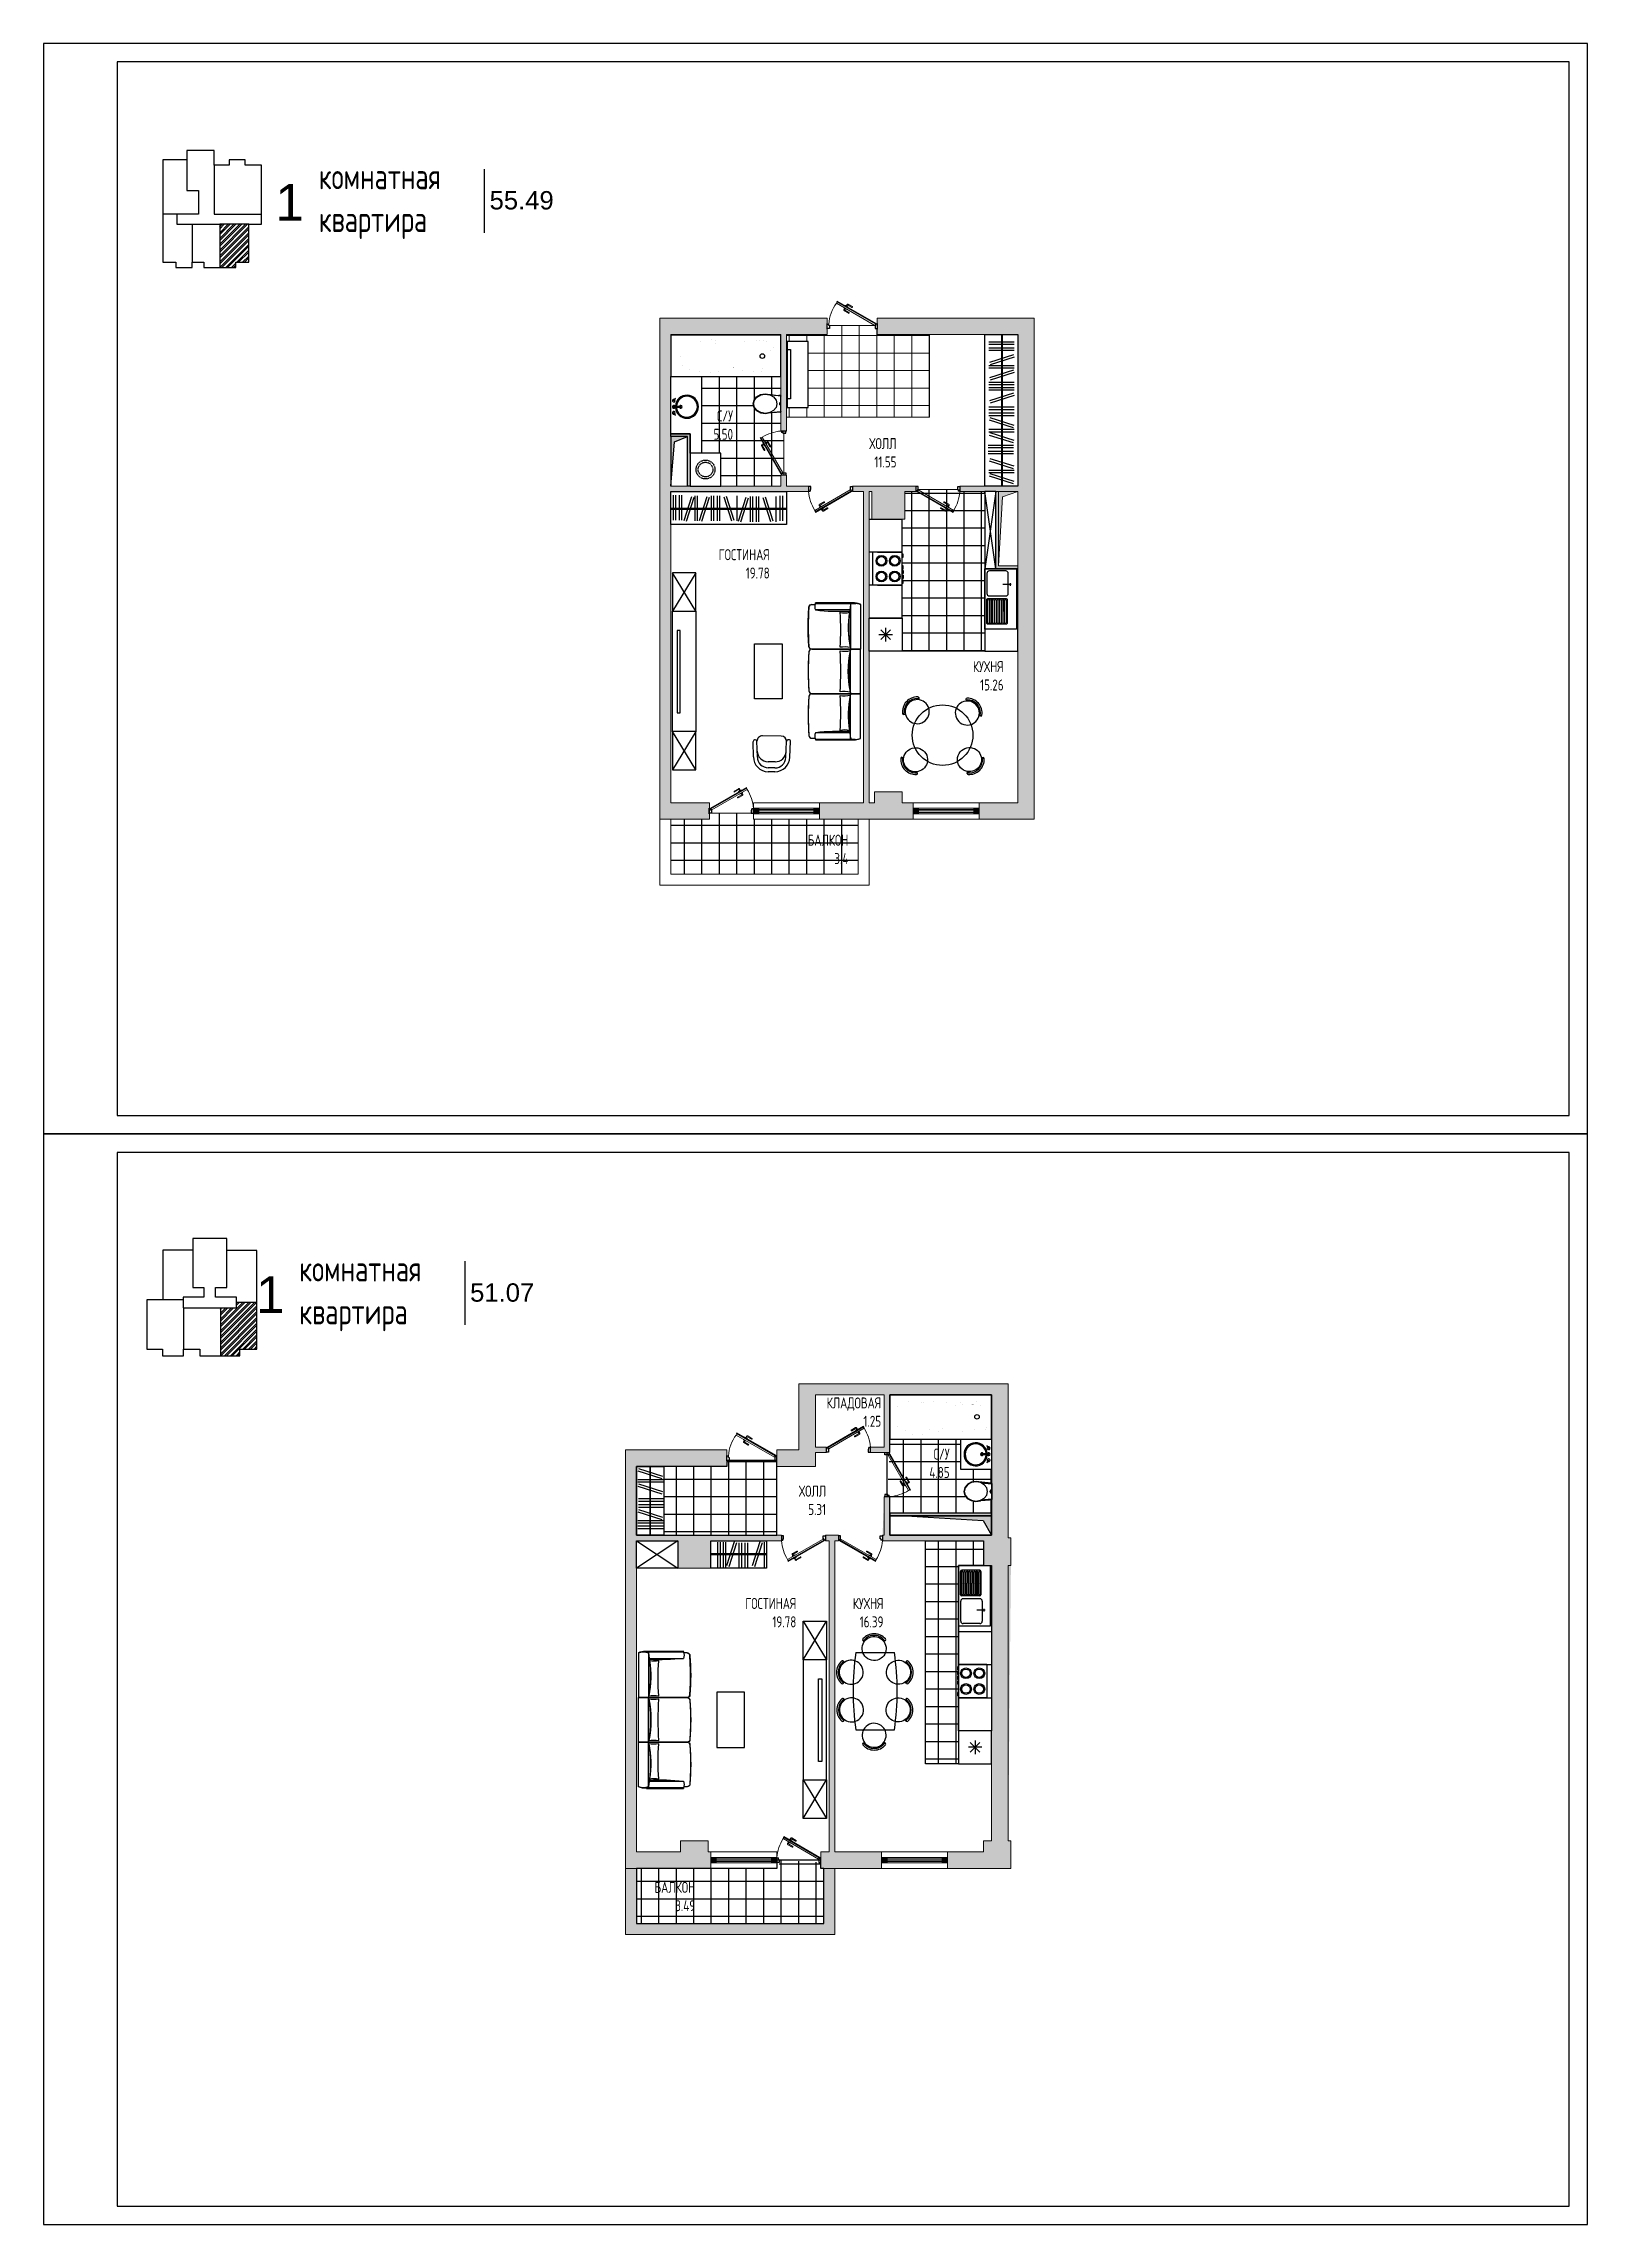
# Model space of a CAD drawing. Header units: millimetres. Extents: x -7516 to 14738, y -3327 to 3625.
# Drawn here: x 4861 to 5281, y 3031 to 3625 of the extents above; entities that cross this region are included whole.
import ezdxf

# ---------------------------------------------------------------- set-up
doc = ezdxf.new("R2010")
doc.units = ezdxf.units.MM
doc.header["$LTSCALE"] = 1.5
doc.linetypes.add('ACAD_ISO02W100', pattern=[15, 12, -3])
for name, color, linetype, lineweight in [('КАНАЛ', 38, 'Continuous', 30), ('новый план', 6, 'Continuous', 30), ('ОКНА', 130, 'Continuous', 30), ('ОКОННЫЕ ПРОЕМЫ', 20, 'Continuous', 30), ('ОКОШКИ', 130, 'Continuous', 30), ('СТЕНЫ', 30, 'Continuous', 30)]:
    doc.layers.add(name, color=color, linetype=linetype, lineweight=lineweight)
for name, color, linetype in [('КАНАЛЫ', 253, 'Continuous'), ('кафель', 9, 'Continuous'), ('МЕБЕЛЬ ОСНОВ', 7, 'Continuous'), ('Основные тонкие', 7, 'Continuous')]:
    doc.layers.add(name, color=color, linetype=linetype)
doc.styles.add('ARIAL', font='arial.ttf')
doc.styles.add('style1', font='txt.shx', dxfattribs={"width": 0.7, "height": 2.5})
doc.styles.add('СГЕНЕРИР_СТИЛЬ_1', font='txt.shx', dxfattribs={"width": 0.7})
pattern_1 = [(0, (5569.2684, 2912.233), (0, 6.985), [5.08, -1.905]), (90, (5569.2684, 2912.233), (-6.985, 4e-16), [5.08, -1.905])]
pattern_2 = [(90, (-2808.3183, -1712.57), (-4.7625, 0), []), (180, (-2808.3183, -1712.57), (-3e-16, -4.7625), [])]
pattern_3 = [(90, (-2648.5883, -1938.2886), (-4.7625, 0), []), (180, (-2648.5883, -1938.2886), (-3e-16, -4.7625), [])]

msp = doc.modelspace()

# ---------------------------------------------------------------- texts
at = {"layer": 'МЕБЕЛЬ ОСНОВ', "ltscale": 1.5, "attachment_point": 1}
for s, width, gutter_width, insert, char_height, style in [('\\pxqj;комнатная\\Pквартира', 27.9945, 12.5, (4935.92, 3592.12), 7, 'СГЕНЕРИР_СТИЛЬ_1'), ('\\pxqr;1', 15.1598, 12.5, (4916.74, 3586.54), 10, 'ARIAL'), ('\\pxqr;55.49', 15.1598, 12.5, (4984.77, 3584.61), 5, 'ARIAL'), ('\\pxqr;С/У\\P5.50', 22.7397, 18.75, (5026.03, 3524.86), 3, 'style1'), ('\\pxqr;ХОЛЛ\\P11.55', 22.7397, 18.75, (5070.54, 3517.33), 3, 'style1'), ('\\pxqr;ГОСТИНАЯ\\P19.78', 22.7397, 18.75, (5036.02, 3487.07), 3, 'style1'), ('\\pxqr;КУХНЯ\\P15.26', 22.7397, 18.75, (5099.73, 3456.58), 3, 'style1'), ('\\pxqr;БАЛКОН\\P3.4', 22.7397, 18.75, (5057.45, 3409.3), 3, 'style1'), ('\\pxqj;комнатная\\Pквартира', 27.9945, 12.5, (4930.61, 3294.61), 7, 'СГЕНЕРИР_СТИЛЬ_1'), ('\\pxqr;1', 15.1598, 12.5, (4911.43, 3289.03), 10, 'ARIAL'), ('\\pxqr;51.07', 15.1598, 12.5, (4979.46, 3287.1), 5, 'ARIAL'), ('\\pxqr;КЛАДОВАЯ\\P1.25', 22.7397, 18.75, (5066.37, 3256.02), 3, 'style1'), ('\\pxqr;С/У\\P4.85', 22.7397, 18.75, (5085.03, 3242.1), 3, 'style1'), ('\\pxqr;ХОЛЛ\\P5.31', 22.7397, 18.75, (5051.38, 3232), 3, 'style1'), ('\\pxqr;ГОСТИНАЯ\\P19.78', 22.7397, 18.75, (5043.27, 3201.4), 3, 'style1'), ('\\pxqr;КУХНЯ\\P16.39', 22.7397, 18.75, (5067, 3201.39), 3, 'style1'), ('\\pxqr;БАЛКОН\\P3.49', 22.7397, 18.75, (5015.72, 3124.08), 3, 'style1')]:
    msp.add_mtext_dynamic_manual_height_columns(s, width=width, gutter_width=gutter_width, heights=[0], dxfattribs=dict(at, insert=insert, char_height=char_height, style=style))

# ---------------------------------------------------------------- blocks, each defined once
blk = doc.blocks.new('дв.внутренние')
at = {"color": 7}
for p, q in [((3645.72, 2613.18), (3645.72, 2612.68)), ((3645.92, 2613.13), (3645.72, 2613.13)), ((3645.72, 2613.13), (3645.72, 2612.72)), ((3645.72, 2612.72), (3645.87, 2612.72)), ((3645.87, 2612.85), (3645.92, 2612.85)), ((3645.87, 2612.85), (3645.87, 2612.72)), ((3645.92, 2612.85), (3645.92, 2613.13)), ((3649.52, 2612.85), (3649.52, 2613.13)), ((3649.52, 2613.13), (3649.72, 2613.13)), ((3649.57, 2612.85), (3649.52, 2612.85)), ((3649.58, 2612.85), (3649.58, 2612.72)), ((3649.72, 2612.72), (3649.58, 2612.72)), ((3649.72, 2613.18), (3649.72, 2612.68)), ((3649.72, 2613.13), (3649.72, 2612.72))]:
    blk.add_line(p, q, dxfattribs=at)
at = {"color": 7, "lineweight": 9}
for p, q in [((3645.83, 2612.67), (3645.87, 2612.72)), ((3645.83, 2612.67), (3649.1, 2610.78)), ((3645.87, 2612.72), (3645.94, 2612.83)), ((3645.87, 2612.72), (3649.13, 2610.84)), ((3645.94, 2612.83), (3649.16, 2610.97)), ((3648.67, 2611.45), (3648.29, 2611.67)), ((3648.72, 2611.52), (3648.33, 2611.74)), ((3648.37, 2610.91), (3647.98, 2611.13)), ((3648.4, 2610.98), (3648.02, 2611.2)), ((3648.37, 2611.17), (3648.38, 2611.19)), ((3648.62, 2611.03), (3648.37, 2611.17)), ((3648.47, 2611.1), (3648.4, 2610.98)), ((3648.54, 2611.07), (3648.47, 2610.94)), ((3648.48, 2611.37), (3648.49, 2611.39)), ((3648.49, 2611.39), (3648.75, 2611.24)), ((3648.6, 2611.33), (3648.67, 2611.45)), ((3648.63, 2611.05), (3648.62, 2611.03)), ((3648.67, 2611.29), (3648.75, 2611.42)), ((3648.67, 2611.29), (3648.71, 2611.35)), ((3648.75, 2611.24), (3648.73, 2611.22)), ((3649.1, 2610.86), (3649.16, 2610.97)), ((3649.13, 2610.84), (3649.1, 2610.78))]:
    blk.add_line(p, q, dxfattribs=at)
at = {"color": 7}
blk.add_circle((3645.9, 2612.8), 0.0212, dxfattribs=at)
at = {"color": 7, "lineweight": 9}
blk.add_arc((3645.75, 2613.04), 3.99, 328.7313, 354.6558, dxfattribs=at)
for centre, major_axis, start_param, end_param in [((3648.31, 2611.7), (-0.0102, 0.0381), 5.497787, 8.63938), ((3648, 2611.17), (-0.0102, 0.0381), 5.497787, 8.63938), ((3648.4, 2610.97), (-0.0192, 0.0715), 2.356194, 3.926991), ((3648.68, 2611.45), (-0.0715, -0.0192), 2.356194, 3.926991)]:
    blk.add_ellipse(centre, major_axis=major_axis, ratio=1, start_param=start_param, end_param=end_param, dxfattribs=at)
blk = doc.blocks.new('двери наружные')
at = {"color": 0}
for p, q in [((3657.41, 2612.77), (3657.91, 2612.77)), ((3657.46, 2612.57), (3657.46, 2612.77)), ((3657.46, 2612.77), (3657.86, 2612.77)), ((3657.73, 2612.57), (3657.46, 2612.57)), ((3657.73, 2612.62), (3657.86, 2612.62)), ((3657.86, 2612.77), (3657.86, 2612.62)), ((3657.41, 2608.22), (3657.91, 2608.22)), ((3657.73, 2608.42), (3657.46, 2608.42)), ((3657.46, 2608.42), (3657.46, 2608.22)), ((3657.46, 2608.22), (3657.86, 2608.22)), ((3657.73, 2608.37), (3657.86, 2608.37)), ((3657.86, 2608.22), (3657.86, 2608.37))]:
    blk.add_line(p, q, dxfattribs=at)
at = {"color": 0, "lineweight": 9}
for p, q in [((3657.73, 2612.62), (3657.73, 2612.57)), ((3657.75, 2608.44), (3659.76, 2611.92)), ((3657.92, 2608.33), (3659.96, 2611.86)), ((3659.88, 2611.86), (3659.76, 2611.92)), ((3659.07, 2611.22), (3658.85, 2610.84)), ((3659.13, 2611.18), (3658.92, 2610.8)), ((3659.26, 2611.11), (3659.13, 2611.18)), ((3659.3, 2611.18), (3659.17, 2611.25)), ((3659.19, 2611), (3659.34, 2611.25)), ((3659.22, 2610.98), (3659.19, 2611)), ((3659.3, 2611.18), (3659.24, 2611.21)), ((3659.34, 2611.25), (3659.36, 2611.24)), ((3659.6, 2610.91), (3659.38, 2610.53)), ((3659.41, 2610.87), (3659.39, 2610.88)), ((3659.56, 2611.12), (3659.41, 2610.87)), ((3659.68, 2610.87), (3659.45, 2610.49)), ((3659.48, 2610.98), (3659.6, 2610.91)), ((3659.52, 2611.05), (3659.65, 2610.97)), ((3659.54, 2611.14), (3659.56, 2611.12)), ((3657.73, 2608.37), (3657.73, 2608.42)), ((3657.86, 2608.37), (3657.75, 2608.44)), ((3657.92, 2608.33), (3657.86, 2608.37))]:
    blk.add_line(p, q, dxfattribs=at)
at = {"color": 0, "lineweight": 0}
for p, q in [((3657.86, 2608.37), (3659.9, 2611.89)), ((3659.9, 2611.89), (3659.96, 2611.86))]:
    blk.add_line(p, q, dxfattribs=at)
at = {"color": 0}
blk.add_circle((3657.78, 2608.39), 0.0212, dxfattribs=at)
at = {"color": 0, "lineweight": 0}
blk.add_arc((3657.74, 2609.36), 3.26, 51.7107, 87.8927, dxfattribs=at)
at = {"color": 0, "lineweight": 9}
for centre, major_axis, start_param, end_param in [((3658.88, 2610.82), (-0.0381, -0.0102), 5.497787, 8.63938), ((3659.13, 2611.19), (0.0192, -0.0715), 2.356194, 3.926991), ((3659.42, 2610.51), (-0.0381, -0.0102), 5.497787, 8.63938), ((3659.61, 2610.91), (-0.0715, -0.0192), 2.356194, 3.926991)]:
    blk.add_ellipse(centre, major_axis=major_axis, ratio=1, start_param=start_param, end_param=end_param, dxfattribs=at)
blk = doc.blocks.new('рпр')
at = {"layer": 'МЕБЕЛЬ ОСНОВ', "color": 7}
for p, q in [((4888.37, 2986.87), (4888.15, 2984.66)), ((4888.41, 2986.97), (4888.22, 2985.01)), ((4888.28, 2985.08), (4888.46, 2986.92)), ((4888.36, 2986.84), (4888.37, 2986.92)), ((4888.37, 2986.92), (4888.41, 2986.97)), ((4888.41, 2986.97), (4888.4, 2986.81)), ((4888.41, 2986.97), (4889.54, 2986.97)), ((4888.41, 2986.97), (4889.54, 2986.97)), ((4888.46, 2986.92), (4888.41, 2986.97)), ((4889.22, 2986.08), (4888.65, 2985.63)), ((4889.88, 2986.24), (4889.22, 2986.08)), ((4889.54, 2986.97), (4890.22, 2986.97)), ((4889.6, 2986.82), (4889.54, 2986.97)), ((4890.16, 2986.82), (4889.6, 2986.82)), ((4889.7, 2986.77), (4889.87, 2986.77)), ((4889.79, 2986.7), (4889.7, 2986.77)), ((4889.87, 2986.77), (4889.73, 2986.77)), ((4889.73, 2986.77), (4890.06, 2986.77)), ((4889.96, 2986.7), (4889.79, 2986.7)), ((4890.55, 2986.07), (4889.88, 2986.24)), ((4890.06, 2986.77), (4889.96, 2986.7)), ((4890.22, 2986.97), (4890.16, 2986.82)), ((4890.22, 2986.97), (4891.33, 2986.97)), ((4891.11, 2985.61), (4890.55, 2986.07)), ((4891.33, 2986.97), (4891.28, 2986.92)), ((4891.28, 2986.92), (4891.47, 2985.08)), ((4891.33, 2986.97), (4891.37, 2986.92)), ((4891.37, 2986.57), (4891.33, 2986.97)), ((4891.37, 2986.92), (4891.4, 2986.62)), ((4891.4, 2986.62), (4891.37, 2986.57)), ((4891.37, 2986.57), (4891.37, 2986.57)), ((4888.2, 2984.98), (4888.06, 2984.13)), ((4888.06, 2984.13), (4888.19, 2983.29)), ((4888.27, 2984.94), (4888.13, 2984.13)), ((4888.13, 2984.13), (4888.26, 2983.32)), ((4888.19, 2983.29), (4888.58, 2982.57)), ((4888.24, 2985.04), (4888.2, 2984.98)), ((4888.26, 2983.32), (4888.63, 2982.63)), ((4888.65, 2985.63), (4888.27, 2984.94)), ((4888.58, 2982.57), (4889.17, 2982.09)), ((4888.63, 2982.63), (4889.19, 2982.17)), ((4889.17, 2982.09), (4889.86, 2981.92)), ((4889.19, 2982.17), (4889.86, 2982)), ((4889.86, 2982), (4890.53, 2982.16)), ((4889.86, 2981.92), (4890.55, 2982.08)), ((4890.53, 2982.16), (4891.09, 2982.61)), ((4890.55, 2982.08), (4891.14, 2982.55)), ((4891.09, 2982.61), (4891.48, 2983.3)), ((4891.48, 2984.92), (4891.11, 2985.61)), ((4891.14, 2982.55), (4891.54, 2983.26)), ((4891.61, 2984.11), (4891.48, 2984.92)), ((4891.48, 2983.3), (4891.61, 2984.11)), ((4891.55, 2984.95), (4891.51, 2985.03)), ((4891.54, 2983.26), (4891.68, 2984.11)), ((4891.68, 2984.11), (4891.55, 2984.95))]:
    blk.add_line(p, q, dxfattribs=at)
at = {"layer": 'МЕБЕЛЬ ОСНОВ', "color": 7, "ltscale": 1.5}
blk.add_lwpolyline([(4891.51, 2985.03), (4891.37, 2986.57)], dxfattribs=at)
blk = doc.blocks.new('ММ07 950х2490')
for p, q in [((-1224, 131), (-1222, 827)), ((-1224, 802), (-1224, 131)), ((-1222, 827), (-1220, 857)), ((-1220, 857), (-1205, 923)), ((-1214, 131), (-1214, 864)), ((-1214, 851), (-1214, 131)), ((-1205, 923), (-1196, 948)), ((-1196, 948), (-384, 948)), ((-1196, 948), (-384, 948)), ((-384, 948), (-384, 124)), ((-384, 124), (-384, 948)), ((426, 948), (-384, 948)), ((426, 948), (-384, 948)), ((-384, 948), (-384, 124)), ((-384, 124), (-384, 948)), ((1238, 948), (426, 948)), ((1238, 948), (426, 948)), ((426, 948), (426, 124)), ((426, 62), (426, 948)), ((426, 60), (426, 948)), ((426, 124), (426, 948)), ((1246, 923), (1238, 948)), ((1262, 857), (1246, 923)), ((1256, 131), (1256, 864)), ((1256, 851), (1256, 131)), ((1264, 827), (1262, 857)), ((1266, 131), (1264, 827)), ((1266, 802), (1266, 131)), ((-1196, 768), (-384, 768)), ((-1094, 753), (-1094, 131)), ((426, 768), (-384, 768)), ((1238, 768), (426, 768)), ((1136, 753), (1136, 131)), ((-1214, 131), (-1224, 131)), ((-1214, 131), (-1224, 131)), ((-1194, 124), (-1214, 131)), ((-1190, 42), (-1194, 124)), ((-1194, 62), (-1194, 124)), ((-1185, 33), (-1190, 42)), ((-1163, 15), (-1185, 33)), ((-1144, 12), (-1163, 15)), ((-884, 0), (-1144, 12)), ((-653, 0), (-884, 0)), ((-431, 12), (-653, 0)), ((-399, 26), (-431, 12)), ((-388, 42), (-399, 26)), ((-384, 62), (-388, 42)), ((-384, 124), (-384, 62)), ((-384, 62), (-384, 124)), ((-384, 124), (-384, 62)), ((-384, 62), (-384, 124)), ((-384, 62), (-380, 42)), ((-380, 42), (-369, 26)), ((-369, 26), (-338, 12)), ((-338, 12), (-115, 0)), ((-115, 0), (115, 0)), ((115, 0), (376, 12)), ((376, 12), (395, 15)), ((395, 15), (417, 33)), ((417, 33), (422, 42)), ((422, 42), (426, 60)), ((426, 124), (426, 62)), ((426, 62), (426, 124)), ((426, 62), (430, 42)), ((430, 42), (441, 26)), ((441, 26), (472, 12)), ((472, 12), (695, 0)), ((695, 0), (925, 0)), ((925, 0), (1186, 12)), ((1186, 12), (1205, 15)), ((1205, 15), (1227, 33)), ((1227, 33), (1232, 42)), ((1232, 42), (1236, 124)), ((1236, 124), (1256, 131)), ((1236, 62), (1236, 124)), ((1256, 131), (1266, 131)), ((1256, 131), (1266, 131))]:
    blk.add_line(p, q)
for centre, radius, start, end in [((-818, 799), 406, 158.5632, 179.5809), ((-982, 857), 233, 157.205, 202.718), ((860, 799), 406, 0.4193, 21.4364), ((1023, 857), 233, 337.2846, 22.7952), ((-789, 3321), 2586, 260.9423, 279.0128), ((-5041, 566), 3971, 353.706, 2.6744), ((-767, 2387), 1663, 260.0645, 282.2775), ((-1421, 657), 379, 347.7285, 14.0418), ((-734, -2911), 3502, 84.7961, 95.2043), ((144, 660), 567, 169.5898, 188.4269), ((21, 3321), 2586, 260.987, 279.0128), ((21, 2446), 1726, 257.4143, 282.5849), ((-913, 660), 567, 351.5741, 10.4095), ((21, -4516), 5106, 85.8125, 94.1879), ((954, 660), 567, 169.5897, 188.426), ((831, 3321), 2586, 260.9872, 279.0577), ((808, 2387), 1663, 257.7227, 279.9353), ((-103, 660), 567, 351.5743, 10.4103), ((775, -2911), 3502, 84.7959, 95.2043), ((1463, 657), 379, 165.9569, 192.2717), ((5082, 566), 3971, 177.3257, 186.294), ((-1154, 270), 152, 246.7807, 293.2228), ((-1144, 62), 50, 180.0001, 270.0116), ((-789, 4867), 4868, 265.8169, 274.1833), ((-434, 62), 50, 270.0001, 0.0001), ((-334, 62), 50, 180.0001, 270.0116), ((21, 4867), 4868, 265.817, 274.1833), ((376, 62), 50, 270.0001, 0.0116), ((476, 62), 50, 180.0001, 269.9886), ((831, 4867), 4868, 265.8171, 274.1833), ((1196, 270), 152, 246.7807, 293.2194), ((1186, 62), 50, 270.0001, 0.0116)]:
    blk.add_arc(centre, radius, start, end)
blk = doc.blocks.new('нгг')
for p, q in [((5060.18, 3636.26), (5060.06, 3633.46)), ((5060.88, 3636.34), (5060.78, 3633.46)), ((5062.84, 3637.16), (5064.11, 3637.16)), ((5062.88, 3638.96), (5064.08, 3638.96)), ((5062.88, 3638.26), (5064.08, 3638.26)), ((5066.07, 3636.34), (5066.18, 3633.46)), ((5066.78, 3636.26), (5066.89, 3633.63)), ((5061.78, 3632.46), (5065.18, 3632.46))]:
    blk.add_line(p, q)
for centre, radius, start, end in [((5062.88, 3636.26), 2.7, 90, 180), ((5062.84, 3635.16), 2, 90, 177.9546), ((5062.88, 3636.26), 2, 90, 177.9546), ((5064.08, 3636.26), 2.7, 0, 90), ((5064.08, 3636.26), 2, 2.0454, 90), ((5064.11, 3635.16), 2, 2.0454, 90), ((5060.42, 3633.47), 0.36, 180.9704, 359.4139), ((5061.78, 3633.46), 1, 180, 270), ((5065.18, 3633.46), 1, 270, 0), ((5066.53, 3633.58), 0.367, 198.1122, 8.28)]:
    blk.add_arc(centre, radius, start, end)
blk = doc.blocks.new('раенре')
for p, q in [((5356.44, 3386.97), (5362.44, 3386.97)), ((5356.44, 3375.99), (5356.44, 3386.97)), ((5356.44, 3386.97), (5362.24, 3386.97)), ((5356.8, 3381.64), (5356.8, 3385.9)), ((5360.3, 3386.1), (5357, 3386.1)), ((5360.5, 3385.9), (5360.5, 3381.64)), ((5362.24, 3375.99), (5362.24, 3386.97)), ((5356.96, 3383.77), (5356.96, 3385.78)), ((5356.96, 3383.77), (5356.96, 3381.76)), ((5357.26, 3383.77), (5357.26, 3385.78)), ((5357.26, 3383.77), (5357.26, 3381.76)), ((5357.4, 3383.77), (5357.4, 3385.78)), ((5357.4, 3383.77), (5357.4, 3381.76)), ((5357.7, 3383.77), (5357.7, 3385.78)), ((5357.7, 3383.77), (5357.7, 3381.76)), ((5357.84, 3383.77), (5357.84, 3385.78)), ((5357.84, 3383.77), (5357.84, 3381.76)), ((5358.14, 3383.77), (5358.14, 3385.78)), ((5358.14, 3383.77), (5358.14, 3381.76)), ((5358.28, 3383.77), (5358.28, 3385.78)), ((5358.28, 3383.77), (5358.28, 3381.76)), ((5358.58, 3383.77), (5358.58, 3385.78)), ((5358.58, 3383.77), (5358.58, 3381.76)), ((5358.72, 3383.77), (5358.72, 3385.78)), ((5358.72, 3383.77), (5358.72, 3381.76)), ((5359.02, 3383.77), (5359.02, 3385.78)), ((5359.02, 3383.77), (5359.02, 3381.76)), ((5359.16, 3383.77), (5359.16, 3385.78)), ((5359.16, 3383.77), (5359.16, 3381.76)), ((5359.46, 3383.77), (5359.46, 3385.78)), ((5359.46, 3383.77), (5359.46, 3381.76)), ((5359.6, 3383.77), (5359.6, 3385.78)), ((5359.6, 3383.77), (5359.6, 3381.76)), ((5359.9, 3383.77), (5359.9, 3385.78)), ((5359.9, 3383.77), (5359.9, 3381.76)), ((5360.04, 3383.77), (5360.04, 3385.78)), ((5360.04, 3383.77), (5360.04, 3381.76)), ((5360.34, 3383.77), (5360.34, 3385.78)), ((5360.34, 3383.77), (5360.34, 3381.76)), ((5356.84, 3376.85), (5356.84, 3380.51)), ((5360.3, 3381.44), (5357, 3381.44)), ((5357.27, 3380.95), (5360.29, 3380.95)), ((5360.72, 3380.51), (5360.72, 3376.85)), ((5356.44, 3375.99), (5362.24, 3375.99)), ((5356.44, 3374.97), (5362.44, 3374.97)), ((5360.29, 3376.41), (5357.27, 3376.41)), ((5356.44, 3368.59), (5356.22, 3368.59)), ((5356.22, 3368.59), (5356.22, 3368.03)), ((5356.44, 3368.03), (5356.22, 3368.03)), ((5356.22, 3367.73), (5356.22, 3367.16)), ((5356.44, 3367.73), (5356.22, 3367.73)), ((5356.44, 3367.16), (5356.22, 3367.16)), ((5356.44, 3366.86), (5356.22, 3366.86)), ((5356.22, 3366.86), (5356.22, 3366.29)), ((5356.22, 3366.86), (5356.22, 3366.29)), ((5356.44, 3366.86), (5356.22, 3366.86)), ((5356.44, 3366.29), (5356.22, 3366.29)), ((5356.44, 3366.29), (5356.22, 3366.29)), ((5356.44, 3368.97), (5362.44, 3368.97)), ((5361.56, 3368.97), (5356.44, 3368.97)), ((5361.56, 3368.97), (5361.56, 3362.97)), ((5356.22, 3365.99), (5356.22, 3365.42)), ((5356.44, 3365.99), (5356.22, 3365.99)), ((5356.44, 3365.42), (5356.22, 3365.42)), ((5356.44, 3363.89), (5356.22, 3363.89)), ((5356.22, 3363.89), (5356.22, 3363.32)), ((5356.44, 3363.32), (5356.22, 3363.32)), ((5356.44, 3362.97), (5362.44, 3362.97)), ((5361.56, 3362.97), (5356.44, 3362.97))]:
    blk.add_line(p, q)
at = {"ltscale": 0.6}
for p, q in [((5361.26, 3378.87), (5359.74, 3378.87)), ((5361.06, 3378.62), (5361.06, 3379.12))]:
    blk.add_line(p, q, dxfattribs=at)
blk.add_lwpolyline([(5356.44, 3356.97), (5356.44, 3386.97), (5362.44, 3386.97), (5362.44, 3356.97)], close=True)
for centre, radius in [((5357.78, 3367.4), 0.974), ((5357.78, 3367.4), 0.774), ((5360.2, 3367.4), 0.974), ((5360.2, 3367.4), 0.774), ((5357.78, 3364.54), 0.974), ((5357.78, 3364.54), 0.774), ((5360.2, 3364.54), 0.974), ((5360.2, 3364.54), 0.774)]:
    blk.add_circle(centre, radius)
for centre, radius, start, end in [((5357, 3385.9), 0.2, 90, 180), ((5357.16, 3385.78), 0.2, 104.4903, 180), ((5357.06, 3385.78), 0.2, 0, 75.5097), ((5357.6, 3385.78), 0.2, 104.4903, 180), ((5357.5, 3385.78), 0.2, 0, 75.5097), ((5358.04, 3385.78), 0.2, 104.4903, 180), ((5357.94, 3385.78), 0.2, 0, 75.5097), ((5358.48, 3385.78), 0.2, 104.4903, 180), ((5358.38, 3385.78), 0.2, 0, 75.5097), ((5358.92, 3385.78), 0.2, 104.4903, 180), ((5358.82, 3385.78), 0.2, 0, 75.5097), ((5359.36, 3385.78), 0.2, 104.4903, 180), ((5359.26, 3385.78), 0.2, 0, 75.5097), ((5359.8, 3385.78), 0.2, 104.4903, 180), ((5359.7, 3385.78), 0.2, 0, 75.5097), ((5360.24, 3385.78), 0.2, 104.4903, 180), ((5360.14, 3385.78), 0.2, 0, 75.5097), ((5360.3, 3385.9), 0.2, 0, 90), ((5357, 3381.64), 0.2, 180, 270), ((5357.27, 3380.51), 0.432, 90, 180), ((5357.16, 3381.76), 0.2, 180, 255.5097), ((5357.06, 3381.76), 0.2, 284.4903, 0), ((5357.6, 3381.76), 0.2, 180, 255.5097), ((5357.5, 3381.76), 0.2, 284.4903, 0), ((5358.04, 3381.76), 0.2, 180, 255.5097), ((5357.94, 3381.76), 0.2, 284.4903, 0), ((5358.48, 3381.76), 0.2, 180, 255.5097), ((5358.38, 3381.76), 0.2, 284.4903, 0), ((5358.92, 3381.76), 0.2, 180, 255.5097), ((5358.82, 3381.76), 0.2, 284.4903, 0), ((5359.36, 3381.76), 0.2, 180, 255.5097), ((5359.26, 3381.76), 0.2, 284.4903, 0), ((5359.8, 3381.76), 0.2, 180, 255.5097), ((5359.7, 3381.76), 0.2, 284.4903, 0), ((5360.24, 3381.76), 0.2, 180, 255.5097), ((5360.14, 3381.76), 0.2, 284.4903, 0), ((5360.29, 3380.51), 0.432, 0, 90), ((5360.3, 3381.64), 0.2, 270, 0), ((5357.27, 3376.85), 0.432, 180, 270), ((5360.29, 3376.85), 0.432, 270, 0)]:
    blk.add_arc(centre, radius, start, end)
blk = doc.blocks.new('ек')
for p, q in [((4931.49, 3632.32), (4931.76, 3632.12)), ((4931.79, 3632.47), (4931.95, 3632.35)), ((4935.28, 3632.47), (4935.08, 3632.33)), ((4935.62, 3632.35), (4935.31, 3632.12)), ((4938.31, 3632.38), (4938.59, 3632.18)), ((4938.61, 3632.53), (4938.78, 3632.41)), ((4942.1, 3632.53), (4941.91, 3632.39)), ((4942.45, 3632.41), (4942.13, 3632.18)), ((4927.31, 3628.47), (4927.45, 3628.28)), ((4927.43, 3628.82), (4927.66, 3628.5)), ((4946.2, 3628.82), (4945.97, 3628.5)), ((4946.32, 3628.47), (4946.18, 3628.28)), ((4927.31, 3624.98), (4927.42, 3625.14)), ((4927.45, 3624.68), (4927.66, 3624.95)), ((4946.17, 3624.68), (4945.97, 3624.95)), ((4946.32, 3624.98), (4946.2, 3625.14)), ((4931.49, 3620.89), (4931.76, 3621.09)), ((4931.79, 3620.74), (4931.95, 3620.86)), ((4935.28, 3620.74), (4935.08, 3620.88)), ((4935.62, 3620.86), (4935.31, 3621.09)), ((4938.31, 3620.83), (4938.59, 3621.03)), ((4938.61, 3620.68), (4938.78, 3620.8)), ((4942.1, 3620.68), (4941.91, 3620.82)), ((4942.45, 3620.81), (4942.13, 3621.03))]:
    blk.add_line(p, q)
for points in [[(4935.01, 3629.22, 2.852439), (4932.29, 3629.06, 0.350569), (4935.01, 3629.22)], [(4941.84, 3629.28, 2.852439), (4939.12, 3629.12, 0.350569), (4941.84, 3629.28)], [(4930.55, 3628.2, 2.852439), (4930.71, 3625.48, 0.350569), (4930.55, 3628.2)], [(4943.07, 3628.2, -2.852439), (4942.91, 3625.48, -0.350569), (4943.07, 3628.2)], [(4935.01, 3623.99, -2.852439), (4932.29, 3624.15, -0.350569), (4935.01, 3623.99)], [(4941.84, 3623.93, -2.852439), (4939.12, 3624.09, -0.350569), (4941.84, 3623.93)]]:
    blk.add_lwpolyline(points, format="xyb")
for points in [[(4929.94, 3630.05), (4929.94, 3623.05)], [(4943.94, 3630.05), (4943.94, 3623.05)]]:
    blk.add_lwpolyline(points)
for centre, radius, start, end in [((4931.64, 3632.45), 0.2, 139.7271, 219.8242), ((4933.53, 3630.85), 2.68, 40.2729, 139.7271), ((4931.56, 3632.51), 0.2, 248.872, 319.9064), ((4933.53, 3630.85), 2.38, 40.0936, 139.9064), ((4935.51, 3632.51), 0.2, 220.0936, 305.6519), ((4935.22, 3632.39), 0.409, 354.1192, 27.9442), ((4938.47, 3632.51), 0.2, 139.7271, 219.8242), ((4940.36, 3630.91), 2.68, 40.2729, 139.7271), ((4938.38, 3632.57), 0.2, 248.872, 319.9064), ((4940.36, 3630.91), 2.38, 40.0936, 139.9064), ((4942.33, 3632.57), 0.2, 220.0936, 305.6519), ((4942.04, 3632.45), 0.409, 354.1192, 27.9442), ((4928.93, 3626.73), 2.68, 130.2729, 229.7271), ((4928.93, 3626.73), 2.38, 130.0936, 229.9064), ((4927.39, 3628.41), 0.409, 84.1192, 117.9442), ((4927.26, 3628.7), 0.2, 310.0936, 35.6519), ((4936.94, 3581.3), 49.25, 81.8288, 98.1712), ((4946.36, 3628.7), 0.2, 144.3481, 229.9064), ((4946.24, 3628.41), 0.409, 62.0558, 95.8808), ((4944.7, 3626.73), 2.38, 310.0936, 49.9064), ((4944.7, 3626.73), 2.68, 310.2729, 49.7271), ((4927.32, 3624.83), 0.2, 229.7271, 309.8242), ((4927.26, 3624.75), 0.2, 338.872, 49.9064), ((4946.36, 3624.75), 0.2, 130.0936, 201.128), ((4946.3, 3624.83), 0.2, 230.1758, 310.2729), ((4936.94, 3671.8), 49.25, 261.8288, 278.1712), ((4931.64, 3620.76), 0.2, 140.1758, 220.2729), ((4931.56, 3620.7), 0.2, 40.0936, 111.128), ((4933.53, 3622.37), 2.68, 220.2729, 319.7271), ((4933.53, 3622.37), 2.38, 220.0936, 319.9064), ((4935.51, 3620.7), 0.2, 54.3481, 139.9064), ((4935.22, 3620.82), 0.409, 332.0558, 5.8808), ((4938.47, 3620.7), 0.2, 140.1758, 220.2729), ((4938.38, 3620.64), 0.2, 40.0936, 111.128), ((4940.36, 3622.31), 2.68, 220.2729, 319.7271), ((4940.36, 3622.31), 2.38, 220.0936, 319.9064), ((4942.33, 3620.64), 0.2, 54.3481, 139.9064), ((4942.04, 3620.76), 0.409, 332.0558, 5.8808)]:
    blk.add_arc(centre, radius, start, end)

# ---------------------------------------------------------------- hatches: boundary and pattern name
at = {"layer": 'КАНАЛ', "ltscale": 1.5, "true_color": 0x939598}
h = msp.add_hatch(color=252, dxfattribs=at)
h.dxf.hatch_style = 1
h.paths.add_polyline_path([(5121.07, 3502.76), (5120.32, 3502.76), (5120.32, 3481.76), (5126.32, 3481.76), (5126.32, 3482.51), (5121.07, 3482.51)])
at = {"layer": 'КАНАЛ', "ltscale": 1.5, "true_color": 0x000000}
h = msp.add_hatch(color=18, dxfattribs=at)
h.dxf.hatch_style = 1
h.paths.add_polyline_path([(5126.32, 3502.76), (5121.07, 3502.76), (5121.07, 3482.51), (5122.16, 3501.33)])
at = {"layer": 'КАНАЛЫ', "ltscale": 1.5, "true_color": 0x939598}
h = msp.add_hatch(color=252, dxfattribs=at)
h.dxf.hatch_style = 1
h.paths.add_polyline_path([(5119.21, 3224.49), (5091.46, 3224.49), (5091.46, 3223.74), (5119.21, 3223.74)])
at = {"layer": 'КАНАЛЫ', "ltscale": 1.5, "true_color": 0x000000}
h = msp.add_hatch(color=18, dxfattribs=at)
h.dxf.hatch_style = 1
h.paths.add_polyline_path([(5116.86, 3222.48), (5119.21, 3218.49), (5119.21, 3223.74), (5095.96, 3223.74)])
at = {"layer": 'кафель', "lineweight": 0, "ltscale": 1.5, "true_color": 0x939598}
h = msp.add_hatch(dxfattribs=at)
h.set_pattern_fill('ANSI37', color=252, scale=1.5, angle=45)
h.set_pattern_definition(pattern_2)
h.paths.add_polyline_path([(5075.02, 3547.99), (5075.02, 3547.16), (5074.42, 3547.16), (5074.42, 3545.51), (5063.32, 3545.51), (5063.32, 3523.01), (5102.32, 3523.01), (5102.32, 3545.51), (5088.07, 3545.51), (5088.07, 3547.16), (5087.47, 3547.16), (5087.47, 3547.98)])
h.paths.add_polyline_path([(5069.24, 3525.68), (5063.54, 3525.68), (5063.54, 3543.68), (5069.24, 3543.68)], flags=16)
h.paths.add_polyline_path([(5064.39, 3541.49), (5064.39, 3527.98), (5063.54, 3527.98), (5063.54, 3541.49)], flags=0)
at = {"layer": 'кафель', "ltscale": 1.5, "true_color": 0x939598}
h = msp.add_hatch(dxfattribs=at)
h.set_pattern_fill('ANSI37', color=252, scale=1.5, angle=45)
h.set_pattern_definition(pattern_3)
h.paths.add_polyline_path([(5090.71, 3228.99), (5091.46, 3228.99), (5091.46, 3224.49), (5119.21, 3224.49), (5119.21, 3236.37), (5110.81, 3236.37), (5110.81, 3244.7), (5091.46, 3244.7), (5091.46, 3240.99)])
h.paths.add_polyline_path([(5113.01, 3232.82), (5115.47, 3233.21), (5115.87, 3232.98), (5119.04, 3232.67), (5119.21, 3232.66), (5119.21, 3230.91), (5119.21, 3230.91), (5119.21, 3228.22), (5119.21, 3228.22), (5119.14, 3228.16), (5118.68, 3228.11), (5118.61, 3228.17), (5116.97, 3228.02), (5114.23, 3227.59), (5112.01, 3228.83), (5111.5, 3230.99)], flags=16)
h.paths.add_polyline_path([(5119.13, 3232.53), (5119.2, 3232.6), (5116.72, 3232.84), (5116.78, 3232.77)], flags=0)
h.paths.add_polyline_path([(5116.17, 3232.82), (5116.22, 3232.92), (5115.28, 3233.08), (5114.96, 3233.02)], flags=0)
h = msp.add_hatch(dxfattribs=at)
h.set_pattern_fill('ANSI37', color=252, scale=1.5, angle=45)
h.set_pattern_definition(pattern_3)
h.paths.add_polyline_path([(5060.71, 3238.89), (5047.06, 3238.89), (5047.06, 3237.24), (5029.96, 3237.24), (5029.96, 3218.49), (5060.71, 3218.49)])
h = msp.add_hatch(dxfattribs=at)
h.set_pattern_fill('ANSI37', color=252, scale=1.5, angle=45)
h.set_pattern_definition(pattern_3)
h.paths.add_polyline_path([(5110.21, 3210.24), (5116.96, 3210.24), (5116.96, 3216.99), (5101.21, 3216.99), (5101.21, 3156.24), (5110.21, 3156.24), (5110.21, 3174.78), (5109.88, 3174.78), (5109.88, 3175.62), (5109.9, 3177.92), (5109.88, 3177.92), (5109.88, 3178.77), (5109.88, 3180.07), (5109.88, 3181.38), (5109.88, 3183.24), (5110.21, 3183.24)])
at = {"layer": 'кафель', "ltscale": 1.5, "true_color": 0x636466}
h = msp.add_hatch(dxfattribs=at)
h.set_pattern_fill('ANGLE', color=251)
h.set_pattern_definition(pattern_1)
h.paths.add_polyline_path([(5203.18, 3072.04), (5203.18, 3071.04), (5204.18, 3071.04), (5204.18, 3072.04)])
h = msp.add_hatch(dxfattribs=at)
h.set_pattern_fill('ANGLE', color=251)
h.set_pattern_definition(pattern_1)
h.paths.add_polyline_path([(5036.18, 3068.03), (5036.18, 3067.03), (5037.18, 3067.03), (5037.18, 3068.03)])
h = msp.add_hatch(dxfattribs=at)
h.set_pattern_fill('ANGLE', color=251)
h.set_pattern_definition(pattern_1)
h.paths.add_polyline_path([(5190.18, 3069.03), (5190.18, 3070.03), (5189.18, 3070.03), (5189.18, 3069.03)])
h = msp.add_hatch(dxfattribs=at)
h.set_pattern_fill('ANGLE', color=251)
h.set_pattern_definition(pattern_1)
h.paths.add_polyline_path([(5036.18, 3054.03), (5036.18, 3053.03), (5037.18, 3053.03), (5037.18, 3054.03)])
h = msp.add_hatch(dxfattribs=at)
h.set_pattern_fill('ANGLE', color=251)
h.set_pattern_definition(pattern_1)
h.paths.add_polyline_path([(5190.18, 3055.03), (5190.18, 3056.03), (5189.18, 3056.03), (5189.18, 3055.03)])
h = msp.add_hatch(dxfattribs=at)
h.set_pattern_fill('ANGLE', color=251)
h.set_pattern_definition(pattern_1)
h.paths.add_polyline_path([(5203.18, 3057.04), (5204.18, 3057.04), (5204.18, 3058.04), (5203.18, 3058.04)])
at = {"layer": 'МЕБЕЛЬ ОСНОВ', "ltscale": 1.5, "true_color": 0x636466}
h = msp.add_hatch(dxfattribs=at)
h.set_pattern_fill('ANSI32', color=251, scale=0.117607)
h.set_pattern_definition([(45, (-331.7204, 43.5722), (-0.79210748, 0.79210748), []), (45, (-331.1924, 43.5722), (-0.79210748, 0.79210748), [])])
h.paths.add_polyline_path([(4916.84, 3575.58), (4908.94, 3575.58), (4908.94, 3563.82), (4913.31, 3563.82), (4913.31, 3565.23), (4916.84, 3565.23)])
at = {"layer": 'МЕБЕЛЬ ОСНОВ', "ltscale": 1.5, "true_color": 0x939598}
h = msp.add_hatch(dxfattribs=at)
h.set_pattern_fill('ANSI37', color=252, scale=1.5, angle=45)
h.set_pattern_definition(pattern_2)
h.paths.add_polyline_path([(5054.24, 3526.66), (5054.49, 3527.7), (5055.2, 3528.59), (5056.26, 3529.18), (5057.53, 3529.4), (5058.79, 3529.2), (5058.91, 3529.13), (5061.22, 3528.92), (5061.29, 3528.98), (5061.82, 3528.92), (5061.82, 3534.11), (5040.22, 3534.11), (5040.22, 3513.26), (5045.47, 3513.26), (5045.47, 3504.26), (5061.82, 3504.26), (5061.82, 3507.26), (5062.57, 3507.26), (5062.57, 3519.26), (5061.82, 3519.26), (5061.82, 3524.43), (5061.75, 3524.43), (5061.75, 3524.43), (5061.65, 3524.42), (5058.36, 3524.09), (5057.57, 3523.96), (5056.3, 3524.16), (5055.23, 3524.74), (5054.5, 3525.62)])
h = msp.add_hatch(color=252, dxfattribs=at)
h.dxf.hatch_style = 1
h.paths.add_polyline_path([(5037.07, 3518.51), (5031.82, 3518.51), (5031.82, 3517.76), (5036.32, 3517.76), (5036.32, 3504.26), (5037.07, 3504.26)])
at = {"layer": 'МЕБЕЛЬ ОСНОВ', "ltscale": 1.5, "true_color": 0x6b6d70}
h = msp.add_hatch(color=251, dxfattribs=at)
h.dxf.hatch_style = 1
h.paths.add_polyline_path([(5036.32, 3517.76), (5031.82, 3517.76), (5031.82, 3504.26), (5032.78, 3516.32)])
at = {"layer": 'МЕБЕЛЬ ОСНОВ', "ltscale": 1.5, "true_color": 0x939598}
h = msp.add_hatch(dxfattribs=at)
h.set_pattern_fill('ANSI37', color=252, scale=1.5, angle=45)
h.set_pattern_definition(pattern_2)
h.paths.add_polyline_path([(5117.32, 3502.76), (5110.57, 3502.76), (5110.57, 3502.91), (5110.13, 3502.91), (5110.13, 3503.29), (5098.57, 3503.29), (5098.57, 3502.76), (5095.57, 3502.76), (5095.57, 3495.26), (5094.82, 3495.26), (5094.82, 3485.73), (5095.15, 3485.73), (5095.15, 3484.88), (5094.82, 3484.88), (5094.82, 3482.58), (5095.15, 3482.58), (5095.15, 3481.73), (5094.82, 3481.73), (5094.82, 3481.28), (5095.15, 3481.28), (5095.15, 3480.43), (5094.82, 3480.43), (5094.82, 3479.97), (5095.15, 3479.97), (5095.15, 3479.12), (5094.82, 3479.12), (5094.82, 3478.67), (5095.15, 3478.67), (5095.15, 3477.82), (5094.82, 3477.82), (5094.82, 3468.26), (5094.82, 3459.26), (5117.32, 3459.26), (5117.32, 3481.76)])
at = {"layer": 'МЕБЕЛЬ ОСНОВ', "ltscale": 1.5, "true_color": 0x636466}
h = msp.add_hatch(color=251, dxfattribs=at)
h.dxf.hatch_style = 1
h.paths.add_polyline_path([(5055.82, 3416.51), (5054.32, 3416.51), (5054.32, 3415.01), (5055.82, 3415.01)])
h = msp.add_hatch(color=251, dxfattribs=at)
h.dxf.hatch_style = 1
h.paths.add_polyline_path([(5072.32, 3416.51), (5070.82, 3416.51), (5070.82, 3415.01), (5072.32, 3415.01)])
h = msp.add_hatch(color=251, dxfattribs=at)
h.dxf.hatch_style = 1
h.paths.add_polyline_path([(5099.32, 3416.51), (5097.82, 3416.51), (5097.82, 3415.01), (5099.32, 3415.01)])
h = msp.add_hatch(color=251, dxfattribs=at)
h.dxf.hatch_style = 1
h.paths.add_polyline_path([(5115.82, 3416.51), (5114.32, 3416.51), (5114.32, 3415.01), (5115.82, 3415.01)])
at = {"layer": 'МЕБЕЛЬ ОСНОВ', "ltscale": 1.5, "true_color": 0x939598}
h = msp.add_hatch(dxfattribs=at)
h.set_pattern_fill('ANSI37', color=252, scale=1.5, angle=45)
h.set_pattern_definition(pattern_2)
h.paths.add_polyline_path([(5042.32, 3415.16), (5042.32, 3413.51), (5031.82, 3413.51), (5031.82, 3398.52), (5082.82, 3398.52), (5082.82, 3413.51), (5054.32, 3413.51), (5054.32, 3415.16)])
h = msp.add_hatch(dxfattribs=at)
h.set_pattern_fill('ANSI32', color=252, scale=0.117607)
h.set_pattern_definition([(45, (-222.6102, -206.8059), (-0.79210748, 0.79210748), []), (45, (-222.0821, -206.8059), (-0.79210748, 0.79210748), [])])
h.paths.add_polyline_path([(4919.09, 3282.01), (4913.48, 3282.01), (4913.48, 3280.39), (4909.13, 3280.39), (4909.13, 3267.4), (4914.44, 3267.4), (4914.44, 3269.17), (4919.09, 3269.17)])
at = {"layer": 'МЕБЕЛЬ ОСНОВ', "ltscale": 1.5, "true_color": 0x636466}
h = msp.add_hatch(color=251, dxfattribs=at)
h.dxf.hatch_style = 1
h.paths.add_polyline_path([(5044.21, 3129.24), (5044.21, 3130.74), (5042.71, 3130.74), (5042.71, 3129.24)])
h = msp.add_hatch(color=251, dxfattribs=at)
h.dxf.hatch_style = 1
h.paths.add_polyline_path([(5059.21, 3129.24), (5060.71, 3129.24), (5060.71, 3130.74), (5059.21, 3130.74)])
h = msp.add_hatch(color=251, dxfattribs=at)
h.dxf.hatch_style = 1
h.paths.add_polyline_path([(5089.21, 3130.74), (5089.21, 3129.24), (5090.71, 3129.24), (5090.71, 3130.74)])
h = msp.add_hatch(color=251, dxfattribs=at)
h.dxf.hatch_style = 1
h.paths.add_polyline_path([(5105.71, 3130.74), (5105.71, 3129.24), (5107.21, 3129.24), (5107.21, 3130.74)])
at = {"layer": 'МЕБЕЛЬ ОСНОВ', "ltscale": 1.5, "true_color": 0x939598}
h = msp.add_hatch(dxfattribs=at)
h.set_pattern_fill('ANSI37', color=252, scale=1.5, angle=45)
h.set_pattern_definition(pattern_3)
h.paths.add_polyline_path([(5073.46, 3112.74), (5073.46, 3127.74), (5072.71, 3127.74), (5072.71, 3129.39), (5072.11, 3129.39), (5061.31, 3129.96), (5061.31, 3127.74), (5022.46, 3127.74), (5022.46, 3112.74)])
at = {"layer": 'ОКНА', "ltscale": 1.5, "true_color": 0x939598}
h = msp.add_hatch(color=252, dxfattribs=at)
h.dxf.hatch_style = 1
h.paths.add_polyline_path([(5071.21, 3242.49), (5074.21, 3242.49), (5074.21, 3240.99), (5071.21, 3240.99), (5071.21, 3237.24), (5060.71, 3237.24), (5060.71, 3241.74), (5066.71, 3241.74), (5066.71, 3259.74), (5123.71, 3259.74), (5123.71, 3217.74), (5124.46, 3217.74), (5124.46, 3210.24), (5123.71, 3135.24), (5124.46, 3135.24), (5124.46, 3127.74), (5107.21, 3127.74), (5107.21, 3132.24), (5116.96, 3132.24), (5116.96, 3135.24), (5119.21, 3135.24), (5119.21, 3210.24), (5116.96, 3210.24), (5116.96, 3216.99), (5089.48, 3216.99), (5089.48, 3218.49), (5089.96, 3228.99), (5091.46, 3228.99), (5091.46, 3218.49), (5119.21, 3218.49), (5119.21, 3256.73), (5091.46, 3256.74), (5091.46, 3240.99), (5086.21, 3240.99), (5086.21, 3241.14), (5086.21, 3242.49), (5089.96, 3242.49), (5089.96, 3256.74), (5071.21, 3256.74)])
h = msp.add_hatch(color=252, dxfattribs=at)
h.dxf.hatch_style = 1
h.paths.add_polyline_path([(5022.46, 3218.49), (5061.94, 3218.49), (5061.94, 3216.99), (5042.71, 3216.99), (5042.71, 3209.49), (5033.71, 3209.49), (5033.71, 3216.99), (5022.46, 3216.99), (5022.46, 3132.24), (5034.46, 3132.24), (5034.46, 3135.24), (5041.96, 3135.24), (5041.96, 3132.24), (5042.71, 3132.24), (5042.71, 3127.74), (5022.46, 3127.74), (5022.46, 3112.74), (5073.46, 3112.74), (5073.46, 3127.74), (5076.46, 3127.74), (5076.46, 3109.74), (5019.46, 3109.74), (5019.46, 3127.74), (5019.46, 3241.74), (5047.06, 3241.74), (5047.06, 3237.24), (5022.46, 3237.24)])
h = msp.add_hatch(color=252, dxfattribs=at)
h.dxf.hatch_style = 1
h.paths.add_polyline_path([(5074.96, 3132.24), (5074.96, 3216.99), (5073.94, 3216.99), (5073.94, 3218.49), (5077.48, 3218.49), (5077.48, 3216.99), (5076.46, 3216.99), (5076.46, 3132.24), (5089.21, 3132.24), (5089.21, 3127.74), (5072.71, 3127.74), (5072.71, 3132.24)])
at = {"layer": 'ОКОННЫЕ ПРОЕМЫ', "lineweight": 20, "ltscale": 1.5, "true_color": 0x939598}
h = msp.add_hatch(color=252, dxfattribs=at)
h.dxf.hatch_style = 1
h.paths.add_polyline_path([(5130.82, 3550.01), (5088.07, 3550.01), (5088.07, 3545.51), (5126.32, 3545.51), (5126.32, 3504.26), (5110.57, 3504.26), (5110.57, 3504.11), (5110.57, 3502.76), (5126.32, 3502.76), (5126.32, 3418.01), (5115.82, 3418.01), (5115.82, 3413.51), (5130.82, 3413.51)])
h.paths.add_polyline_path([(5094.82, 3421.01), (5087.32, 3421.01), (5087.32, 3418.01), (5085.82, 3418.01), (5085.82, 3502.76), (5086.57, 3502.76), (5086.57, 3495.26), (5095.57, 3495.26), (5095.57, 3502.76), (5098.57, 3502.76), (5098.57, 3504.26), (5081.32, 3504.26), (5081.32, 3502.76), (5084.32, 3502.76), (5084.32, 3418.01), (5072.32, 3418.01), (5072.32, 3413.51), (5097.82, 3413.51), (5097.82, 3418.01), (5094.82, 3418.01)])
h.paths.add_polyline_path([(5042.32, 3418.01), (5031.82, 3418.01), (5031.82, 3502.76), (5069.32, 3502.76), (5069.32, 3504.26), (5063.32, 3504.26), (5063.32, 3507.26), (5061.82, 3507.26), (5061.82, 3504.26), (5031.82, 3504.26), (5031.82, 3545.51), (5061.82, 3545.51), (5061.82, 3519.26), (5063.32, 3519.26), (5063.32, 3545.51), (5074.42, 3545.51), (5074.42, 3550.01), (5028.82, 3550.01), (5028.82, 3413.51), (5031.82, 3413.51), (5042.32, 3413.51)])

# ---------------------------------------------------------------- linework, layer by layer
for p, q in [((5125.33, 3543.46), (5118.48, 3543.46)), ((5125.33, 3542.79), (5118.48, 3542.79)), ((5125.33, 3541.82), (5118.48, 3541.82)), ((5125.33, 3541.16), (5118.48, 3541.16)), ((5121.92, 3545.51), (5121.92, 3504.26)), ((5122.12, 3504.26), (5122.12, 3545.51)), ((5125.33, 3537.02), (5118.48, 3537.02)), ((5125.33, 3536.36), (5118.48, 3536.36)), ((5125.17, 3540), (5118.64, 3537.92)), ((5125.17, 3535.86), (5118.64, 3533.78)), ((5125.37, 3539.37), (5118.84, 3537.28)), ((5125.37, 3535.23), (5118.84, 3533.14)), ((5125.33, 3532.46), (5118.48, 3532.46)), ((5125.33, 3531.8), (5118.48, 3531.8)), ((5125.33, 3531.04), (5118.48, 3531.04)), ((5125.33, 3530.38), (5118.48, 3530.38)), ((5125.17, 3529.57), (5118.64, 3527.49)), ((5125.37, 3528.94), (5118.84, 3526.86)), ((5125.33, 3525.72), (5118.48, 3525.72)), ((5125.33, 3525.06), (5118.48, 3525.06)), ((5125.33, 3524.09), (5118.48, 3524.09)), ((5125.33, 3523.42), (5118.48, 3523.42)), ((5125.37, 3520.77), (5118.84, 3522.86)), ((5125.33, 3519.64), (5118.48, 3519.64)), ((5125.33, 3518.98), (5118.48, 3518.98)), ((5125.17, 3520.14), (5118.64, 3522.22)), ((5125.17, 3516), (5118.64, 3518.08)), ((5125.37, 3516.63), (5118.84, 3518.72)), ((5125.14, 3515.35), (5118.29, 3515.35)), ((5125.14, 3514.68), (5118.29, 3514.68)), ((5125.14, 3513.71), (5118.29, 3513.71)), ((5125.14, 3513.05), (5118.29, 3513.05)), ((5125.17, 3509), (5118.64, 3511.09)), ((5125.37, 3509.64), (5118.84, 3511.72)), ((5125.33, 3508.51), (5118.48, 3508.51)), ((5125.33, 3507.84), (5118.48, 3507.84)), ((5125.17, 3504.87), (5118.64, 3506.95)), ((5125.37, 3505.5), (5118.84, 3507.58)), ((5032.53, 3494.95), (5032.53, 3501.8)), ((5033.19, 3494.95), (5033.19, 3501.8)), ((5034.17, 3494.95), (5034.17, 3501.8)), ((5034.83, 3494.95), (5034.83, 3501.8)), ((5035.48, 3494.91), (5037.57, 3501.44)), ((5036.12, 3494.71), (5038.2, 3501.24)), ((5038.46, 3494.75), (5038.46, 3501.61)), ((5039.12, 3494.75), (5039.12, 3501.61)), ((5039.62, 3494.91), (5041.7, 3501.44)), ((5040.25, 3494.71), (5042.34, 3501.24)), ((5042.91, 3494.75), (5042.91, 3501.61)), ((5043.57, 3494.75), (5043.57, 3501.61)), ((5044.54, 3494.75), (5044.54, 3501.61)), ((5045.21, 3494.75), (5045.21, 3501.61)), ((5048.42, 3494.71), (5046.34, 3501.24)), ((5049.05, 3494.91), (5046.97, 3501.44)), ((5049.86, 3494.75), (5049.86, 3501.61)), ((5050.23, 3494.7), (5052.32, 3501.23)), ((5050.87, 3494.5), (5052.95, 3501.03)), ((5053.52, 3494.54), (5053.52, 3501.4)), ((5054.18, 3494.54), (5054.18, 3501.4)), ((5055.15, 3494.54), (5055.15, 3501.4)), ((5055.82, 3494.54), (5055.82, 3501.4)), ((5059.03, 3494.5), (5056.95, 3501.03)), ((5059.67, 3494.7), (5057.58, 3501.23)), ((5060.47, 3494.54), (5060.47, 3501.4)), ((5061.63, 3494.75), (5061.63, 3501.61)), ((5062.29, 3494.75), (5062.29, 3501.61)), ((5063.32, 3498.16), (5031.82, 3498.16)), ((5031.82, 3497.97), (5063.32, 3497.97)), ((5092.17, 3463.76), (5088.47, 3463.76)), ((5091.63, 3462.45), (5089.01, 3465.07)), ((5089.01, 3462.45), (5091.63, 3465.07)), ((5090.32, 3465.61), (5090.32, 3461.91)), ((5098.92, 3446.38), (5098.88, 3446.02)), ((5099.41, 3446.63), (5099.33, 3446.05)), ((5112.22, 3446.23), (5112.26, 3445.72)), ((5112.68, 3446.03), (5112.71, 3445.73)), ((5095.21, 3442.06), (5095.72, 3442.15)), ((5095.36, 3442.54), (5095.66, 3442.6)), ((5116.34, 3441.58), (5115.76, 3441.72)), ((5116.13, 3442.09), (5115.78, 3442.17)), ((5094.73, 3430.4), (5095.23, 3430.32)), ((5094.89, 3429.93), (5095.19, 3429.87)), ((5116.73, 3429.84), (5116.38, 3429.78)), ((5116.98, 3430.33), (5116.4, 3430.24)), ((5098.53, 3426.16), (5098.48, 3426.52)), ((5099.02, 3425.92), (5098.94, 3426.5)), ((5112.52, 3426), (5112.6, 3426.51)), ((5113, 3426.17), (5113.05, 3426.46)), ((5022.8, 3236), (5029.33, 3233.92)), ((5022.8, 3231.86), (5029.33, 3229.78)), ((5022.84, 3233.66), (5029.7, 3233.66)), ((5022.84, 3232.99), (5029.7, 3232.99)), ((5023, 3236.64), (5029.53, 3234.55)), ((5023, 3232.5), (5029.53, 3230.41)), ((5026.06, 3237.24), (5026.06, 3218.49)), ((5026.25, 3218.49), (5026.25, 3237.24)), ((5023, 3225.5), (5029.53, 3223.42)), ((5023.04, 3228.46), (5029.89, 3228.46)), ((5023.04, 3227.79), (5029.89, 3227.79)), ((5023.04, 3226.82), (5029.89, 3226.82)), ((5023.04, 3226.16), (5029.89, 3226.16)), ((5022.8, 3224.87), (5029.33, 3222.79)), ((5022.84, 3222.52), (5029.7, 3222.52)), ((5022.84, 3221.86), (5029.7, 3221.86)), ((5022.84, 3221.02), (5029.7, 3221.02)), ((5022.84, 3220.35), (5029.7, 3220.35)), ((5044.57, 3216.61), (5044.57, 3209.75)), ((5045.23, 3216.61), (5045.23, 3209.75)), ((5046.08, 3216.61), (5046.08, 3209.75)), ((5046.74, 3216.61), (5046.74, 3209.75)), ((5049.09, 3216.65), (5047.01, 3210.12)), ((5049.72, 3216.45), (5047.64, 3209.92)), ((5050.38, 3216.41), (5050.38, 3209.56)), ((5051.04, 3216.41), (5051.04, 3209.56)), ((5052.01, 3216.41), (5052.01, 3209.56)), ((5052.68, 3216.41), (5052.68, 3209.56)), ((5056.08, 3216.65), (5054, 3210.12)), ((5056.72, 3216.45), (5054.63, 3209.92)), ((5057.21, 3216.61), (5057.21, 3209.75)), ((5057.88, 3216.61), (5057.88, 3209.75)), ((5057.88, 3213.39), (5042.71, 3213.39)), ((5042.71, 3213.2), (5057.88, 3213.2)), ((5116.56, 3160.74), (5112.86, 3160.74)), ((5116.02, 3159.43), (5113.4, 3162.05)), ((5113.4, 3159.43), (5116.02, 3162.05)), ((5114.71, 3162.59), (5114.71, 3158.89))]:
    msp.add_line(p, q)
at = {"ltscale": 0.6}
for p, q in [((5124.56, 3477.45), (5122.27, 3477.45)), ((5124.25, 3477.83), (5124.25, 3477.08))]:
    msp.add_line(p, q, dxfattribs=at)
at = {"color": 252, "lineweight": 0, "true_color": 0x939598}
for p, q in [((5054.32, 3416.51), (5072.32, 3416.51)), ((5055.82, 3416.14), (5070.82, 3416.14)), ((5055.82, 3415.76), (5070.82, 3415.76)), ((5097.82, 3416.51), (5115.82, 3416.51)), ((5099.32, 3416.14), (5114.32, 3416.14)), ((5099.32, 3415.76), (5114.32, 3415.76)), ((5054.32, 3415.01), (5072.32, 3415.01)), ((5055.82, 3415.39), (5070.82, 3415.39)), ((5097.82, 3415.01), (5115.82, 3415.01)), ((5099.32, 3415.39), (5114.32, 3415.39)), ((5042.71, 3130.74), (5059.21, 3130.74)), ((5089.21, 3130.74), (5105.71, 3130.74)), ((5042.71, 3129.24), (5059.21, 3129.24)), ((5044.21, 3130.36), (5059.21, 3130.36)), ((5044.21, 3129.99), (5059.21, 3129.99)), ((5044.21, 3129.61), (5059.21, 3129.61)), ((5089.21, 3129.24), (5105.71, 3129.24)), ((5090.71, 3130.36), (5105.71, 3130.36)), ((5090.71, 3129.99), (5105.71, 3129.99)), ((5090.71, 3129.61), (5105.71, 3129.61))]:
    msp.add_line(p, q, dxfattribs=at)
at = {"color": 18, "true_color": 0x000000}
for points in [[(4860.98, 3327.78), (5281.48, 3327.78), (5281.48, 3624.78), (4860.98, 3624.78)], [(4860.98, 3030.78), (5281.48, 3030.78), (5281.48, 3327.78), (4860.98, 3327.78)]]:
    msp.add_lwpolyline(points, close=True, dxfattribs=at)
for points in [[(5126.32, 3545.51), (5126.32, 3504.26), (5117.32, 3504.26), (5117.32, 3545.51)], [(5063.32, 3493.76), (5031.82, 3493.76), (5031.82, 3502.76), (5063.32, 3502.76)], [(5095.15, 3481.28), (5095.15, 3480.43), (5094.82, 3480.43), (5095.15, 3480.43), (5095.15, 3481.28), (5094.82, 3481.28)], [(5126.02, 3481.76), (5126.02, 3465.3), (5117.32, 3465.3), (5117.32, 3481.76)], [(5117.32, 3459.26), (5126.32, 3459.26), (5126.32, 3481.76), (5117.32, 3481.76)], [(5094.82, 3468.26), (5094.82, 3459.26), (5085.82, 3459.26), (5085.82, 3468.26)], [(5022.46, 3218.49), (5022.46, 3237.24), (5029.96, 3237.24), (5029.96, 3218.49)], [(5042.71, 3216.99), (5057.88, 3216.99), (5057.88, 3209.49), (5042.71, 3209.49)]]:
    msp.add_lwpolyline(points, close=True)
for points in [[(5094.82, 3484.88), (5095.15, 3484.88), (5095.15, 3485.73), (5094.82, 3485.73)], [(5094.82, 3481.73), (5095.15, 3481.73), (5095.15, 3482.58), (5094.82, 3482.58)], [(5088.08, 3477.26), (5094.82, 3477.26), (5086.76, 3477.26)], [(5094.82, 3479.97), (5095.15, 3479.97), (5095.15, 3479.12), (5094.82, 3479.12)], [(5094.82, 3477.82), (5095.15, 3477.82), (5095.15, 3478.67), (5094.82, 3478.67)]]:
    msp.add_lwpolyline(points)
for points in [[(5123.1, 3481.13), (5118.58, 3481.13, 0.414214), (5117.93, 3480.48), (5117.93, 3474.98, 0.414214), (5118.58, 3474.33), (5123.1, 3474.33, 0.414214), (5123.75, 3474.98)], [(5123.75, 3474.98), (5123.75, 3480.48, 0.414214), (5123.1, 3481.13)], [(5118.99, 3473.41, -0.341936), (5119.21, 3473.12), (5119.21, 3470.1), (5119.21, 3467.09, -0.341936), (5118.99, 3466.8, -0.341936), (5118.76, 3467.09), (5118.76, 3470.1)], [(5118.76, 3470.1), (5118.76, 3473.12, -0.341936), (5118.99, 3473.41)], [(5120.31, 3473.41, -0.341936), (5120.53, 3473.12), (5120.53, 3470.1), (5120.53, 3467.09, -0.341936), (5120.31, 3466.8, -0.341936), (5120.08, 3467.09), (5120.08, 3470.1)], [(5120.08, 3470.1), (5120.08, 3473.12, -0.341936), (5120.31, 3473.41)], [(5122.51, 3470.1), (5122.51, 3467.09, -0.341936), (5122.29, 3466.8, -0.341936), (5122.06, 3467.09), (5122.06, 3470.1), (5122.06, 3473.12, -0.341936), (5122.29, 3473.41)], [(5122.51, 3470.1), (5122.51, 3473.12, 0.341936), (5122.29, 3473.41)], [(5102.22, 3442.77, 2.852439), (5099.62, 3439.61, 0.350569), (5102.22, 3442.77)], [(5112.2, 3439.19, 2.852439), (5109.33, 3442.1, 0.350569), (5112.2, 3439.19)], [(5101.75, 3429.84, -2.852439), (5099.08, 3432.94, -0.350569), (5101.75, 3429.84)], [(5113.03, 3433.03, -2.852439), (5109.95, 3430.34, -0.350569), (5113.03, 3433.03)]]:
    msp.add_lwpolyline(points, format="xyb")
for points in [[(5123.12, 3473.6, -0.414214), (5123.42, 3473.3), (5123.42, 3466.91, -0.414214), (5123.12, 3466.61), (5118.16, 3466.61, -0.414214), (5117.86, 3466.91), (5117.86, 3473.3, -0.414214), (5118.16, 3473.6)], [(5118.55, 3467.09, -0.341936), (5118.33, 3466.8, -0.341936), (5118.1, 3467.09), (5118.1, 3470.1), (5118.1, 3473.12, -0.341936), (5118.33, 3473.41, -0.341936), (5118.55, 3473.12), (5118.55, 3470.1)], [(5119.87, 3467.09, -0.341936), (5119.65, 3466.8, -0.341936), (5119.42, 3467.09), (5119.42, 3470.1), (5119.42, 3473.12, -0.341936), (5119.65, 3473.41, -0.341936), (5119.87, 3473.12), (5119.87, 3470.1)], [(5121.19, 3467.09, -0.341936), (5120.97, 3466.8, -0.341936), (5120.74, 3467.09), (5120.74, 3470.1), (5120.74, 3473.12, -0.341936), (5120.97, 3473.41, -0.341936), (5121.19, 3473.12), (5121.19, 3470.1)], [(5121.63, 3473.41, -0.341936), (5121.85, 3473.12), (5121.85, 3470.1), (5121.85, 3467.09, -0.341936), (5121.63, 3466.8, -0.341936), (5121.4, 3467.09), (5121.4, 3470.1), (5121.4, 3473.12, -0.341936)], [(5123.17, 3467.09, -0.341936), (5122.95, 3466.8, -0.341936), (5122.73, 3467.09), (5122.73, 3470.1), (5122.73, 3473.12, -0.341936), (5122.95, 3473.41, -0.341936), (5123.17, 3473.12), (5123.17, 3470.1)]]:
    msp.add_lwpolyline(points, format="xyb", close=True)
at = {"color": 252, "lineweight": 0, "true_color": 0x939598}
for points in [[(5055.82, 3415.01), (5054.32, 3415.01), (5054.32, 3416.51), (5055.82, 3416.51)], [(5072.32, 3415.01), (5070.82, 3415.01), (5070.82, 3416.51), (5072.32, 3416.51)], [(5099.32, 3415.01), (5097.82, 3415.01), (5097.82, 3416.51), (5099.32, 3416.51)], [(5115.82, 3415.01), (5114.32, 3415.01), (5114.32, 3416.51), (5115.82, 3416.51)], [(5044.21, 3129.24), (5042.71, 3129.24), (5042.71, 3130.74), (5044.21, 3130.74)], [(5060.71, 3129.24), (5059.21, 3129.24), (5059.21, 3130.74), (5060.71, 3130.74)], [(5090.71, 3129.24), (5089.21, 3129.24), (5089.21, 3130.74), (5090.71, 3130.74)], [(5107.21, 3129.24), (5105.71, 3129.24), (5105.71, 3130.74), (5107.21, 3130.74)]]:
    msp.add_lwpolyline(points, close=True, dxfattribs=at)
for centre, radius in [((5089.18, 3483.91), 1.46), ((5089.18, 3479.62), 1.46), ((5089.18, 3483.91), 1.16), ((5092.81, 3483.91), 1.46), ((5092.81, 3479.62), 1.46), ((5092.81, 3483.91), 1.16), ((5089.18, 3479.62), 1.16), ((5092.81, 3479.62), 1.16), ((5105.84, 3436.42), 8.25)]:
    msp.add_circle(centre, radius)
for centre, radius, start, end in [((5098.92, 3442.8), 4.02, 87.4263, 186.88055), ((5098.92, 3442.8), 3.57, 87.247, 187.05985), ((5099.11, 3446.67), 0.3, 267.247, 352.80532), ((5098.95, 3446.23), 0.613, 41.2726, 75.09758), ((5112.51, 3446.18), 0.3, 90.95014, 171.04724), ((5112.5, 3446.33), 0.3, 200.09501, 271.12944), ((5112.58, 3442.46), 4.02, 351.49589, 90.95014), ((5112.58, 3442.46), 3.57, 351.31659, 91.12944), ((5095.23, 3442.36), 0.3, 186.88055, 266.97765), ((5095.08, 3442.33), 0.3, 296.02542, 7.05985), ((5116.41, 3441.88), 0.3, 171.31659, 256.87491), ((5115.98, 3442.08), 0.613, 305.34219, 339.16717), ((5098.46, 3429.74), 4.02, 174.34742, 273.80167), ((5094.75, 3430.1), 0.3, 94.25032, 174.34742), ((5094.6, 3430.13), 0.3, 354.16812, 65.20255), ((5098.46, 3429.74), 3.57, 174.16812, 273.98098), ((5113.16, 3429.74), 4.02, 264.78114, 4.2354), ((5113.16, 3429.74), 3.57, 264.60184, 4.4147), ((5117.02, 3430.03), 0.3, 98.85638, 184.4147), ((5116.59, 3429.86), 0.613, 16.56412, 50.3891), ((5098.73, 3425.87), 0.3, 8.42266, 93.98098), ((5098.55, 3426.31), 0.613, 286.13039, 319.95537), ((5112.8, 3425.88), 0.3, 84.60184, 155.63628), ((5112.82, 3426.03), 0.3, 184.68405, 264.78114)]:
    msp.add_arc(centre, radius, start, end)
at = {"layer": 'КАНАЛ', "color": 252, "lineweight": 20, "ltscale": 1.5, "true_color": 0x939598}
msp.add_lwpolyline([(5121.07, 3502.76), (5120.32, 3502.76), (5120.32, 3481.76), (5126.32, 3481.76), (5126.32, 3482.51), (5121.07, 3482.51), (5121.07, 3502.76)], dxfattribs=at)
at = {"layer": 'КАНАЛ', "color": 18, "lineweight": 20, "ltscale": 1.5, "true_color": 0x000000}
msp.add_lwpolyline([(5126.32, 3502.76), (5121.07, 3502.76), (5121.07, 3482.51), (5122.16, 3501.33), (5126.32, 3502.76)], dxfattribs=at)
at = {"layer": 'КАНАЛЫ', "ltscale": 1.5}
for points in [[(5119.21, 3224.49), (5091.46, 3224.49), (5091.46, 3223.74), (5119.21, 3223.74)], [(5119.21, 3223.74), (5091.46, 3223.74), (5091.46, 3218.49), (5119.21, 3218.49)]]:
    msp.add_lwpolyline(points, close=True, dxfattribs=at)
at = {"layer": 'КАНАЛЫ', "color": 18, "ltscale": 1.5, "true_color": 0x000000}
msp.add_lwpolyline([(5095.96, 3223.74), (5116.86, 3222.48), (5119.21, 3218.49), (5119.21, 3223.74), (5091.46, 3223.74)], dxfattribs=at)
at = {"layer": 'кафель', "color": 252, "lineweight": 0, "ltscale": 1.5, "true_color": 0x939598}
for points in [[(5087.47, 3547.98), (5075.02, 3547.99), (5075.02, 3547.16), (5074.42, 3547.16), (5074.42, 3545.51), (5063.32, 3545.51), (5063.32, 3523.01), (5102.32, 3523.01), (5102.32, 3545.51), (5088.07, 3545.51), (5088.07, 3547.16), (5087.47, 3547.16), (5087.47, 3547.98)], [(5109.97, 3503.29), (5099.17, 3503.29), (5099.02, 3503.29), (5099.02, 3502.91), (5098.57, 3502.91), (5098.57, 3502.76), (5095.57, 3502.76), (5095.57, 3495.26), (5085.82, 3495.26), (5085.82, 3459.26), (5126.32, 3459.26), (5126.32, 3481.76), (5120.32, 3481.76), (5120.32, 3502.76), (5110.57, 3502.76), (5110.57, 3502.91), (5110.13, 3502.91), (5110.13, 3503.29), (5109.97, 3503.29)]]:
    msp.add_lwpolyline(points, dxfattribs=at)
at = {"layer": 'кафель', "color": 252, "lineweight": 20, "ltscale": 1.5, "true_color": 0x939598}
for points in [[(5062.57, 3507.26), (5062.57, 3519.26), (5061.82, 3519.26), (5061.82, 3545.51), (5031.82, 3545.51), (5031.82, 3504.26), (5061.82, 3504.26), (5061.82, 3507.26), (5062.57, 3507.26)], [(5031.82, 3413.51), (5031.82, 3398.52), (5082.82, 3398.52), (5082.82, 3413.51), (5054.32, 3413.51), (5054.32, 3415.16), (5042.32, 3415.16), (5042.32, 3413.51), (5031.82, 3413.51)]]:
    msp.add_lwpolyline(points, dxfattribs=at)
at = {"layer": 'кафель', "ltscale": 1.5}
for points in [[(5090.71, 3228.99), (5090.71, 3240.99), (5091.46, 3240.99), (5091.46, 3256.74), (5119.21, 3256.73), (5119.21, 3218.49), (5091.46, 3218.49), (5091.46, 3228.99), (5090.71, 3228.99)], [(5060.71, 3218.49), (5060.71, 3238.89), (5047.06, 3238.89), (5047.06, 3237.24), (5022.46, 3237.24), (5022.46, 3218.49), (5060.71, 3218.49)], [(5022.46, 3127.74), (5022.46, 3112.74), (5073.46, 3112.74), (5073.46, 3127.74), (5072.71, 3127.74), (5072.71, 3129.99), (5060.71, 3129.99), (5060.71, 3127.74), (5022.46, 3127.74)]]:
    msp.add_lwpolyline(points, dxfattribs=at)
at = {"layer": 'кафель', "color": 252, "ltscale": 1.5, "true_color": 0x939598}
msp.add_lwpolyline([(5110.21, 3156.24), (5101.21, 3156.24), (5101.21, 3216.99), (5116.96, 3216.99), (5116.96, 3210.24), (5110.21, 3210.24)], close=True, dxfattribs=at)
at = {"layer": 'МЕБЕЛЬ ОСНОВ', "ltscale": 1.5}
for points in [[(4893.49, 3593.1), (4893.49, 3565.23), (4896.96, 3565.23), (4896.96, 3563.82), (4901.43, 3563.82), (4901.43, 3565.23), (4904.61, 3565.23), (4904.61, 3563.82), (4913.31, 3563.82), (4913.31, 3565.23), (4916.84, 3565.23), (4916.84, 3575.58), (4920.37, 3575.58), (4920.37, 3591.69), (4915.9, 3591.69), (4915.9, 3593.1), (4911.55, 3593.1), (4911.55, 3591.69), (4907.43, 3591.69), (4907.43, 3595.69), (4900.02, 3595.69), (4900.02, 3593.1), (4893.49, 3593.1)], [(4900.02, 3593.1), (4900.02, 3584.75), (4903.2, 3584.75), (4903.2, 3578.28), (4893.49, 3578.28)], [(4907.43, 3591.69), (4907.43, 3578.28), (4920.37, 3578.28)], [(4980.99, 3590.62), (4980.99, 3573.27)], [(4897.29, 3578.28), (4897.29, 3575.58), (4901.43, 3575.58), (4901.43, 3565.23)], [(4901.43, 3575.58), (4908.94, 3575.58), (4908.94, 3563.82)], [(4916.84, 3575.58), (4908.96, 3575.58)], [(5120.32, 3502.76), (5117.32, 3481.76)], [(5120.32, 3481.76), (5117.32, 3502.76)], [(5085.82, 3495.26), (5094.82, 3495.26)], [(5094.82, 3468.26), (5094.82, 3495.26)], [(5086.76, 3486.26), (5085.82, 3486.26)], [(5088.08, 3486.26), (5094.82, 3486.26), (5086.76, 3486.26), (5086.76, 3477.26), (5085.82, 3477.26)], [(5038.6, 3470.15), (5032.3, 3480.65)], [(5038.6, 3480.65), (5032.3, 3470.15)], [(5036.94, 3470.15), (5038.6, 3470.15), (5038.6, 3480.65), (5032.3, 3480.65), (5032.3, 3470.15), (5036.94, 3470.15)], [(5034.41, 3464.96), (5033.51, 3464.96), (5033.51, 3442.46), (5034.41, 3442.46), (5034.41, 3464.96)], [(5094.82, 3468.26), (5085.82, 3468.26)], [(5038.6, 3426.93), (5032.3, 3437.43)], [(5036.94, 3426.93), (5038.6, 3426.93), (5038.6, 3437.43), (5032.3, 3437.43), (5032.3, 3426.93), (5036.94, 3426.93)], [(5038.6, 3437.43), (5032.3, 3426.93)], [(4901.61, 3296.1), (4893.49, 3296.1), (4893.49, 3282.6), (4889.07, 3282.6), (4889.07, 3269.17), (4893.35, 3269.17), (4893.35, 3267.4), (4899.1, 3267.4), (4899.1, 3269.17), (4903.53, 3269.17), (4903.53, 3267.4), (4914.44, 3267.4), (4914.44, 3269.17), (4919.09, 3269.17), (4919.09, 3296.03), (4910.9, 3296.03), (4910.9, 3299.27), (4901.61, 3299.27), (4901.61, 3296.1)], [(4901.61, 3296.1), (4901.61, 3285.99), (4904.63, 3285.99), (4904.63, 3283.34), (4899.03, 3283.34), (4899.03, 3282.6), (4893.49, 3282.6)], [(4913.48, 3282.01), (4913.48, 3283.34), (4907.8, 3283.34), (4907.8, 3285.99), (4910.9, 3285.99), (4910.9, 3296.03)], [(4975.67, 3293.11), (4975.67, 3275.77)], [(4899.03, 3282.6), (4899.03, 3280.39), (4899.1, 3280.39), (4899.1, 3269.17)], [(4899.1, 3280.39), (4909.13, 3280.39), (4909.13, 3267.4)], [(4909.13, 3280.39), (4913.48, 3280.39), (4913.48, 3282.01), (4919.09, 3282.01)], [(5022.46, 3216.99), (5033.71, 3209.49)], [(5033.71, 3216.99), (5022.46, 3209.49)], [(5067.89, 3184.56), (5074.19, 3195.06)], [(5067.89, 3195.06), (5074.19, 3184.56)], [(5069.55, 3184.56), (5067.89, 3184.56), (5067.89, 3195.06), (5074.19, 3195.06), (5074.19, 3184.56), (5069.55, 3184.56)], [(5072.08, 3179.37), (5072.98, 3179.37), (5072.98, 3156.87), (5072.08, 3156.87), (5072.08, 3179.37)], [(5067.89, 3141.34), (5074.19, 3151.84)], [(5069.55, 3141.34), (5067.89, 3141.34), (5067.89, 3151.84), (5074.19, 3151.84), (5074.19, 3141.34), (5069.55, 3141.34)], [(5067.89, 3151.84), (5074.19, 3141.34)]]:
    msp.add_lwpolyline(points, dxfattribs=at)
for points in [[(5061.83, 3545.36), (5031.83, 3545.36), (5031.83, 3534.11), (5061.83, 3534.11)], [(5063.54, 3525.68), (5069.24, 3525.68), (5069.24, 3543.68), (5063.54, 3543.68)], [(5063.54, 3527.98), (5063.54, 3541.49), (5064.39, 3541.49), (5064.39, 3527.98)], [(5037.07, 3504.26), (5045.47, 3504.26), (5045.47, 3513.26), (5037.07, 3513.26)], [(5117.32, 3481.76), (5120.32, 3481.76), (5120.32, 3502.76), (5117.32, 3502.76)], [(5038.6, 3437.43), (5032.3, 3437.43), (5032.3, 3470.15), (5038.6, 3470.15)], [(5091.46, 3244.7), (5119.21, 3244.7), (5119.21, 3256.75), (5091.46, 3256.74)], [(5033.71, 3209.49), (5022.46, 3209.49), (5022.46, 3216.99), (5033.71, 3216.99)], [(5067.89, 3151.84), (5074.19, 3151.84), (5074.19, 3184.56), (5067.89, 3184.56)], [(5119.21, 3156.24), (5119.21, 3165.24), (5110.21, 3165.24), (5110.21, 3156.24)]]:
    msp.add_lwpolyline(points, close=True, dxfattribs=at)
at = {"layer": 'МЕБЕЛЬ ОСНОВ', "ltscale": 600, "const_width": 0.00159}
for points in [[(5060.13, 3539.7), (5060.09, 3540.2), (5059.92, 3541.17), (5059.69, 3541.94), (5059.4, 3542.53), (5059.04, 3542.97), (5058.64, 3543.27), (5058.22, 3543.48), (5057.79, 3543.64), (5057.34, 3543.76), (5056.87, 3543.84), (5056.37, 3543.89), (5055.85, 3543.92), (5055.29, 3543.92), (5054.7, 3543.9), (5054.08, 3543.86), (5053.42, 3543.8), (5052.73, 3543.73), (5052.01, 3543.66), (5051.26, 3543.59), (5050.49, 3543.53), (5049.7, 3543.49), (5048.89, 3543.48), (5048.06, 3543.49), (5047.23, 3543.55), (5046.38, 3543.63), (5045.54, 3543.74), (5044.72, 3543.87), (5043.92, 3544), (5043.15, 3544.14), (5042.43, 3544.27), (5041.76, 3544.39), (5041.13, 3544.48), (5039.6, 3544.53), (5039.09, 3544.56), (5038.6, 3544.56), (5038.13, 3544.52), (5037.67, 3544.43), (5037.22, 3544.28), (5036.77, 3544.07), (5036.31, 3543.8), (5035.85, 3543.42), (5035.4, 3542.9), (5035.01, 3542.22), (5034.68, 3541.35), (5034.43, 3540.27), (5034.36, 3539.6), (5034.43, 3539.02), (5034.68, 3537.94), (5035.01, 3537.08), (5035.4, 3536.4), (5035.85, 3535.88), (5036.31, 3535.5), (5036.77, 3535.22), (5037.22, 3535.02), (5037.67, 3534.87), (5038.13, 3534.78), (5038.6, 3534.73), (5039.09, 3534.73), (5039.6, 3534.77), (5041.14, 3534.86), (5041.76, 3534.95), (5042.43, 3535.07), (5043.15, 3535.2), (5043.92, 3535.33), (5044.72, 3535.47), (5045.54, 3535.59), (5046.38, 3535.7), (5047.23, 3535.79), (5048.06, 3535.84), (5048.89, 3535.86), (5049.7, 3535.85), (5050.49, 3535.81), (5051.26, 3535.75), (5052.01, 3535.68), (5052.73, 3535.61), (5053.42, 3535.54), (5054.08, 3535.48), (5054.7, 3535.44), (5055.29, 3535.42), (5055.85, 3535.42), (5056.37, 3535.44), (5056.87, 3535.5), (5057.34, 3535.58), (5057.79, 3535.7), (5058.22, 3535.86), (5058.64, 3536.06), (5059.04, 3536.37), (5059.4, 3536.81), (5059.69, 3537.4), (5059.92, 3538.16), (5060.09, 3539.14)], [(5059.34, 3539.64), (5059.3, 3540.1), (5059.15, 3540.99), (5058.95, 3541.65), (5058.73, 3542.09), (5058.48, 3542.39), (5058.22, 3542.6), (5057.9, 3542.75), (5057.55, 3542.88), (5057.17, 3542.98), (5056.76, 3543.05), (5056.31, 3543.1), (5055.83, 3543.13), (5055.3, 3543.13), (5054.74, 3543.1), (5054.14, 3543.06), (5053.5, 3543.01), (5052.81, 3542.94), (5052.08, 3542.87), (5051.33, 3542.8), (5050.54, 3542.74), (5049.72, 3542.7), (5048.89, 3542.68), (5048.03, 3542.7), (5047.16, 3542.76), (5046.29, 3542.85), (5045.43, 3542.96), (5044.59, 3543.09), (5043.78, 3543.22), (5043.01, 3543.36), (5042.29, 3543.49), (5041.63, 3543.6), (5041.06, 3543.69), (5039.56, 3543.74), (5039.07, 3543.77), (5038.64, 3543.77), (5038.25, 3543.73), (5037.88, 3543.66), (5037.51, 3543.54), (5037.14, 3543.37), (5036.77, 3543.15), (5036.4, 3542.85), (5036.06, 3542.44), (5035.73, 3541.88), (5035.44, 3541.12), (5035.21, 3540.14), (5035.15, 3539.6), (5035.21, 3539.16), (5035.44, 3538.18), (5035.73, 3537.42), (5036.06, 3536.86), (5036.4, 3536.45), (5036.77, 3536.15), (5037.14, 3535.93), (5037.51, 3535.76), (5037.88, 3535.64), (5038.25, 3535.56), (5038.64, 3535.53), (5039.07, 3535.53), (5039.55, 3535.56), (5041.05, 3535.65), (5041.63, 3535.74), (5042.29, 3535.85), (5043.01, 3535.98), (5043.78, 3536.12), (5044.59, 3536.25), (5045.43, 3536.38), (5046.29, 3536.49), (5047.16, 3536.58), (5048.03, 3536.64), (5048.89, 3536.65), (5049.72, 3536.64), (5050.54, 3536.6), (5051.33, 3536.54), (5052.08, 3536.47), (5052.81, 3536.4), (5053.5, 3536.33), (5054.14, 3536.27), (5054.74, 3536.23), (5055.3, 3536.21), (5055.83, 3536.21), (5056.31, 3536.24), (5056.76, 3536.28), (5057.17, 3536.36), (5057.55, 3536.46), (5057.9, 3536.59), (5058.22, 3536.74), (5058.48, 3536.95), (5058.73, 3537.24), (5058.95, 3537.69), (5059.15, 3538.34), (5059.3, 3539.24)], [(5118.6, 3250.7), (5118.56, 3250.2), (5118.39, 3249.22), (5118.16, 3248.46), (5117.87, 3247.87), (5117.51, 3247.43), (5117.11, 3247.13), (5116.69, 3246.92), (5116.26, 3246.76), (5115.81, 3246.64), (5115.34, 3246.56), (5114.84, 3246.5), (5114.32, 3246.48), (5113.76, 3246.48), (5113.17, 3246.5), (5112.55, 3246.54), (5111.89, 3246.6), (5111.2, 3246.67), (5110.48, 3246.74), (5109.73, 3246.81), (5108.96, 3246.87), (5108.17, 3246.91), (5107.36, 3246.92), (5106.53, 3246.9), (5105.7, 3246.85), (5104.86, 3246.76), (5104.02, 3246.66), (5103.19, 3246.53), (5102.39, 3246.39), (5101.62, 3246.26), (5100.9, 3246.13), (5100.23, 3246.01), (5099.6, 3245.92), (5098.07, 3245.87), (5097.56, 3245.83), (5097.07, 3245.83), (5096.6, 3245.88), (5096.14, 3245.97), (5095.69, 3246.12), (5095.24, 3246.32), (5094.78, 3246.6), (5094.32, 3246.98), (5093.88, 3247.5), (5093.48, 3248.18), (5093.15, 3249.05), (5092.9, 3250.13), (5092.83, 3250.8), (5092.9, 3251.37), (5093.15, 3252.45), (5093.48, 3253.32), (5093.88, 3254), (5094.32, 3254.52), (5094.78, 3254.9), (5095.24, 3255.17), (5095.69, 3255.38), (5096.14, 3255.53), (5096.6, 3255.62), (5097.07, 3255.67), (5097.56, 3255.67), (5098.07, 3255.63), (5099.61, 3255.54), (5100.23, 3255.45), (5100.9, 3255.33), (5101.62, 3255.2), (5102.39, 3255.06), (5103.19, 3254.93), (5104.02, 3254.8), (5104.86, 3254.69), (5105.7, 3254.61), (5106.53, 3254.56), (5107.36, 3254.54), (5108.17, 3254.55), (5108.96, 3254.59), (5109.73, 3254.65), (5110.48, 3254.72), (5111.2, 3254.79), (5111.89, 3254.86), (5112.55, 3254.92), (5113.17, 3254.96), (5113.76, 3254.98), (5114.32, 3254.98), (5114.84, 3254.95), (5115.34, 3254.9), (5115.81, 3254.82), (5116.26, 3254.7), (5116.69, 3254.54), (5117.11, 3254.33), (5117.51, 3254.03), (5117.87, 3253.59), (5118.16, 3253), (5118.39, 3252.24), (5118.56, 3251.26)], [(5117.81, 3250.76), (5117.77, 3250.3), (5117.62, 3249.4), (5117.42, 3248.75), (5117.2, 3248.3), (5116.96, 3248.01), (5116.69, 3247.8), (5116.38, 3247.65), (5116.02, 3247.52), (5115.64, 3247.42), (5115.23, 3247.34), (5114.78, 3247.3), (5114.3, 3247.27), (5113.78, 3247.27), (5113.21, 3247.29), (5112.61, 3247.33), (5111.97, 3247.39), (5111.28, 3247.46), (5110.56, 3247.53), (5109.8, 3247.6), (5109.01, 3247.66), (5108.19, 3247.7), (5107.36, 3247.72), (5106.5, 3247.7), (5105.63, 3247.64), (5104.76, 3247.55), (5103.9, 3247.44), (5103.06, 3247.31), (5102.25, 3247.18), (5101.48, 3247.04), (5100.76, 3246.91), (5100.1, 3246.8), (5099.53, 3246.71), (5098.03, 3246.66), (5097.54, 3246.63), (5097.11, 3246.63), (5096.72, 3246.66), (5096.35, 3246.74), (5095.98, 3246.86), (5095.61, 3247.03), (5095.24, 3247.25), (5094.88, 3247.55), (5094.53, 3247.96), (5094.2, 3248.52), (5093.91, 3249.28), (5093.68, 3250.26), (5093.62, 3250.8), (5093.68, 3251.24), (5093.91, 3252.22), (5094.2, 3252.98), (5094.53, 3253.54), (5094.88, 3253.95), (5095.24, 3254.25), (5095.61, 3254.47), (5095.98, 3254.64), (5096.35, 3254.76), (5096.72, 3254.84), (5097.11, 3254.87), (5097.54, 3254.87), (5098.02, 3254.84), (5099.53, 3254.75), (5100.1, 3254.66), (5100.76, 3254.55), (5101.48, 3254.42), (5102.25, 3254.28), (5103.06, 3254.15), (5103.9, 3254.02), (5104.76, 3253.91), (5105.63, 3253.82), (5106.5, 3253.76), (5107.36, 3253.74), (5108.19, 3253.76), (5109.01, 3253.8), (5109.8, 3253.86), (5110.56, 3253.93), (5111.28, 3254), (5111.97, 3254.07), (5112.61, 3254.12), (5113.21, 3254.17), (5113.78, 3254.19), (5114.3, 3254.19), (5114.78, 3254.16), (5115.23, 3254.12), (5115.64, 3254.04), (5116.02, 3253.94), (5116.38, 3253.81), (5116.69, 3253.66), (5116.96, 3253.45), (5117.2, 3253.15), (5117.42, 3252.71), (5117.62, 3252.05), (5117.77, 3251.16)]]:
    msp.add_lwpolyline(points, close=True, dxfattribs=at)
at = {"layer": 'МЕБЕЛЬ ОСНОВ', "ltscale": 5}
for points in [[(5031.82, 3518.51), (5031.82, 3534.11), (5040.22, 3534.11), (5040.22, 3513.26), (5037.07, 3513.26), (5037.07, 3518.51)], [(5119.21, 3244.7), (5119.21, 3236.37), (5110.81, 3236.37), (5110.81, 3244.7)]]:
    msp.add_lwpolyline(points, close=True, dxfattribs=at)
for points in [[(5032.63, 3526.04), (5034.52, 3526.04)], [(5034.52, 3525.68), (5032.63, 3525.68)], [(5116.51, 3240.73), (5118.4, 3240.73)], [(5118.4, 3240.38), (5116.51, 3240.38)]]:
    msp.add_lwpolyline(points, dxfattribs=at)
at = {"layer": 'МЕБЕЛЬ ОСНОВ', "color": 252, "ltscale": 1.5, "true_color": 0x939598}
for points in [[(5031.82, 3517.76), (5031.82, 3518.51), (5037.07, 3518.51), (5037.07, 3504.26), (5036.32, 3504.26), (5036.32, 3517.76), (5031.82, 3517.76)], [(5031.82, 3504.26), (5032.78, 3516.32), (5036.32, 3517.76), (5031.82, 3517.76), (5031.82, 3504.26)]]:
    msp.add_lwpolyline(points, dxfattribs=at)
at = {"layer": 'МЕБЕЛЬ ОСНОВ'}
for points in [[(5062.14, 3461.29), (5062.14, 3446.29), (5054.64, 3446.29), (5054.64, 3461.29)], [(5044.35, 3175.7), (5044.35, 3160.7), (5051.85, 3160.7), (5051.85, 3175.7)]]:
    msp.add_lwpolyline(points, close=True, dxfattribs=at)
at = {"layer": 'МЕБЕЛЬ ОСНОВ', "ltscale": 600}
for centre in [(5056.75, 3539.67), (5115.22, 3250.73)]:
    msp.add_circle(centre, 0.615, dxfattribs=at)
at = {"layer": 'МЕБЕЛЬ ОСНОВ', "linetype": 'ACAD_ISO02W100', "ltscale": 0.01}
for radius in [2.57, 2]:
    msp.add_circle((5041.27, 3508.76), radius, dxfattribs=at)
at = {"layer": 'МЕБЕЛЬ ОСНОВ', "ltscale": 5}
for centre, radius, start, end in [((5036.2, 3525.87), 3.15, 183.39401, 176.97108), ((5036.2, 3525.87), 2.85, 183.75176, 176.6519), ((5032.63, 3527.49), 0.382, 68.60877, 48.69501), ((5032.63, 3525.87), 0.382, 25.85679, 330.74917), ((5032.63, 3524.22), 0.382, 311.30499, 291.39123), ((5032.63, 3525.86), 0.176, 90, 270), ((5031.78, 3528.63), 1.39, 305.0868, 340.48219), ((5033.89, 3527.03), 1.39, 125.0868, 160.48219), ((5033.89, 3524.69), 1.39, 199.51781, 234.9132), ((5031.78, 3523.09), 1.39, 19.51781, 54.9132), ((5034.49, 3525.87), 0.382, 209.25083, 154.14321), ((5034.49, 3525.87), 0.299, 218.57182, 146.18647), ((5034.52, 3525.86), 0.176, 270, 90), ((5114.84, 3240.54), 3.15, 3.39401, 356.97108), ((5114.84, 3240.54), 2.85, 3.75176, 356.6519), ((5116.54, 3240.54), 0.382, 29.25083, 334.14321), ((5116.54, 3240.54), 0.299, 38.57182, 326.18647), ((5116.51, 3240.55), 0.176, 90, 270), ((5119.25, 3243.32), 1.39, 199.51781, 234.9132), ((5117.14, 3241.72), 1.39, 19.51781, 54.9132), ((5117.14, 3239.39), 1.39, 305.0868, 340.48219), ((5119.25, 3237.79), 1.39, 125.0868, 160.48219), ((5118.4, 3242.19), 0.382, 131.30499, 111.39123), ((5118.4, 3238.92), 0.382, 248.60877, 228.69501), ((5118.4, 3240.54), 0.382, 205.85679, 150.74917), ((5118.4, 3240.55), 0.176, 270, 90)]:
    msp.add_arc(centre, radius, start, end, dxfattribs=at)
at = {"layer": 'ОКНА', "color": 252, "lineweight": 0, "ltscale": 1.5, "true_color": 0x939598}
for points in [[(5060.71, 3130.74), (5042.71, 3130.74), (5042.71, 3129.24), (5060.71, 3129.24)], [(5107.21, 3130.74), (5089.21, 3130.74), (5089.21, 3129.24), (5107.21, 3129.24)]]:
    msp.add_lwpolyline(points, close=True, dxfattribs=at)
at = {"layer": 'ОКОННЫЕ ПРОЕМЫ', "color": 252, "lineweight": 20, "ltscale": 1.5, "true_color": 0x939598}
for points in [[(5072.32, 3418.01), (5054.32, 3418.01), (5054.32, 3413.51), (5072.32, 3413.51)], [(5115.82, 3418.01), (5097.82, 3418.01), (5097.82, 3413.51), (5115.82, 3413.51)]]:
    msp.add_lwpolyline(points, close=True, dxfattribs=at)
at = {"layer": 'ОКОШКИ', "color": 252, "lineweight": 20, "ltscale": 1.5, "true_color": 0x939598}
for points in [[(5072.32, 3416.51), (5054.32, 3416.51), (5054.32, 3415.01), (5072.32, 3415.01)], [(5115.82, 3416.51), (5097.82, 3416.51), (5097.82, 3415.01), (5115.82, 3415.01)]]:
    msp.add_lwpolyline(points, close=True, dxfattribs=at)
at = {"layer": 'Основные тонкие'}
for points in [[(4880.98, 3332.78), (5276.48, 3332.78), (5276.48, 3619.78), (4880.98, 3619.78)], [(4880.98, 3035.78), (5276.48, 3035.78), (5276.48, 3322.78), (4880.98, 3322.78)]]:
    msp.add_lwpolyline(points, close=True, dxfattribs=at)
at = {"layer": 'СТЕНЫ', "color": 252, "lineweight": 20, "ltscale": 1.5, "true_color": 0x939598}
for points in [[(5028.82, 3413.51), (5042.32, 3413.51), (5042.32, 3418.01), (5031.82, 3418.01), (5031.82, 3502.76), (5069.32, 3502.76), (5069.32, 3504.26), (5063.32, 3504.26), (5063.32, 3507.26), (5061.82, 3507.26), (5061.82, 3504.26), (5031.82, 3504.26), (5031.82, 3545.51), (5061.82, 3545.51), (5061.82, 3519.26), (5063.32, 3519.26), (5063.32, 3545.51), (5074.42, 3545.51), (5074.42, 3550.01), (5028.82, 3550.01), (5028.82, 3413.51)], [(5088.07, 3545.51), (5088.07, 3550.01), (5130.82, 3550.01), (5130.82, 3413.51), (5115.82, 3413.51), (5115.82, 3418.01), (5126.32, 3418.01), (5126.32, 3502.76), (5110.57, 3502.76), (5110.57, 3504.11), (5110.57, 3504.26), (5126.32, 3504.26), (5126.32, 3545.51), (5088.07, 3545.51)], [(5072.32, 3418.01), (5072.32, 3413.51), (5097.82, 3413.51), (5097.82, 3418.01), (5094.82, 3418.01), (5094.82, 3421.01), (5087.32, 3421.01), (5087.32, 3418.01), (5085.82, 3418.01), (5085.82, 3502.76), (5086.57, 3502.76), (5086.57, 3495.26), (5095.57, 3495.26), (5095.57, 3502.76), (5098.57, 3502.76), (5098.57, 3504.26), (5081.32, 3504.26), (5081.32, 3502.76), (5084.32, 3502.76), (5084.32, 3418.01), (5072.32, 3418.01)], [(5085.82, 3413.51), (5085.82, 3395.52), (5028.82, 3395.52), (5028.82, 3413.51), (5031.82, 3413.51), (5031.82, 3398.52), (5082.82, 3398.52), (5082.82, 3413.51)]]:
    msp.add_lwpolyline(points, dxfattribs=at)
at = {"layer": 'СТЕНЫ', "color": 252, "lineweight": 0, "ltscale": 1.5, "true_color": 0x939598}
for points in [[(5060.71, 3237.24), (5071.21, 3237.24), (5071.21, 3240.99), (5074.21, 3240.99), (5074.21, 3242.49), (5071.21, 3242.49), (5071.21, 3256.74), (5089.96, 3256.74), (5089.96, 3242.49), (5086.21, 3242.49), (5086.21, 3241.14), (5086.21, 3240.99), (5091.46, 3240.99), (5091.46, 3256.74), (5119.21, 3256.73), (5119.21, 3218.49), (5091.46, 3218.49), (5091.46, 3228.99), (5089.96, 3228.99), (5089.96, 3218.49), (5089.48, 3218.49), (5089.48, 3216.99), (5116.96, 3216.99), (5116.96, 3210.24), (5119.21, 3210.24), (5119.21, 3135.24), (5116.96, 3135.24), (5116.96, 3132.24), (5107.21, 3132.24), (5107.21, 3127.74), (5124.46, 3127.74), (5124.46, 3135.24), (5123.71, 3135.24), (5123.71, 3210.24), (5124.46, 3210.24), (5124.46, 3217.74), (5123.71, 3217.74), (5123.71, 3259.74), (5066.71, 3259.74), (5066.71, 3241.74), (5060.71, 3241.74), (5060.71, 3237.24)], [(5047.06, 3241.74), (5047.06, 3237.24), (5022.46, 3237.24), (5022.46, 3218.49), (5061.94, 3218.49), (5061.94, 3216.99), (5042.71, 3216.99), (5042.71, 3209.49), (5033.71, 3209.49), (5033.71, 3216.99), (5022.46, 3216.99), (5022.46, 3132.24), (5034.46, 3132.24), (5034.46, 3135.24), (5041.96, 3135.24), (5041.96, 3132.24), (5042.71, 3132.24), (5042.71, 3127.74), (5019.46, 3127.74), (5019.46, 3241.74), (5047.06, 3241.74)], [(5089.21, 3127.74), (5089.21, 3132.24), (5076.46, 3132.24), (5076.46, 3216.99), (5077.48, 3216.99), (5077.48, 3218.49), (5073.94, 3218.49), (5073.94, 3216.99), (5074.96, 3216.99), (5074.96, 3132.24), (5072.71, 3132.24), (5072.71, 3127.74), (5089.21, 3127.74)], [(5076.46, 3127.74), (5076.46, 3109.74), (5019.46, 3109.74), (5019.46, 3127.74), (5022.46, 3127.74), (5022.46, 3112.74), (5073.46, 3112.74), (5073.46, 3127.74), (5076.46, 3127.74)]]:
    msp.add_lwpolyline(points, dxfattribs=at)
for points in [[(5060.71, 3132.24), (5042.71, 3132.24), (5042.71, 3127.74), (5060.71, 3127.74)], [(5107.21, 3132.24), (5089.21, 3132.24), (5089.21, 3127.74), (5107.21, 3127.74)]]:
    msp.add_lwpolyline(points, close=True, dxfattribs=at)

# ---------------------------------------------------------------- block references
at = {"layer": 'МЕБЕЛЬ ОСНОВ'}
for name, p, xscale, yscale, zscale, rotation in [('рпр', (581.37, -3808.13), -1.5, 1.5, 1.5, 270), ('ММ07 950х2490', (5069.27, 3454.1), 0.01500000000000001, 0.01500000000000001, 0.01500000000000001, 270.0000940678653), ('нгг', (12707, 8811.04), 1.5, 1.5, 1.5, 179.4447983169433), ('рпр', (638.76, 10565.22), 1.5, 1.5, 1.5, 270), ('ек', (10527.3, -4229.4), 1.5, 1.5, 1.5, 90), ('ММ07 950х2490', (5037.22, 3168.52), -0.01500000000000001, 0.015, 0.015, 89.99990593213475)]:
    msp.add_blockref(name, p, dxfattribs=dict(at, xscale=xscale, yscale=yscale, zscale=zscale, rotation=rotation))
at = {"layer": 'МЕБЕЛЬ ОСНОВ', "xscale": 1.5, "yscale": 1.5, "zscale": 1.5}
msp.add_blockref('раенре', (-2924.45, -1870.21), dxfattribs=at)
at = {"layer": 'новый план', "color": 0, "lineweight": -3, "yscale": 3, "zscale": 3}
for name, p, xscale, rotation in [('двери наружные', (12912.74, -7425.21), 3, 90.00000000000001), ('дв.внутренние', (-2776.2, -7429.91), -3, 270), ('дв.внутренние', (-5894.85, 11254.54), -3, 180), ('двери наружные', (12885.38, -7733.49), 3, 90.00000000000001), ('дв.внутренние', (-5862.96, 11080.52), -3, 180), ('дв.внутренние', (12929.49, 14178.16), -3, 90), ('дв.внутренние', (16009.88, 10968.76), 3, 180)]:
    msp.add_blockref(name, p, dxfattribs=dict(at, xscale=xscale, rotation=rotation))
for p, xscale in [((16018.5, -4335.26), -3), ((-5838.6, -4335.26), 3), ((16011.11, -4621.04), -3), ((-5859.69, -4621.04), 3)]:
    msp.add_blockref('дв.внутренние', p, dxfattribs=dict(at, xscale=xscale))

msp.set_redraw_order([(e.dxf.handle, doc.entitydb.next_handle()) for e in msp.query("TEXT MTEXT ATTDEF DIMENSION ARC_DIMENSION")])  # texts and dimensions are drawn at this point

doc.saveas('drawing.dxf')
